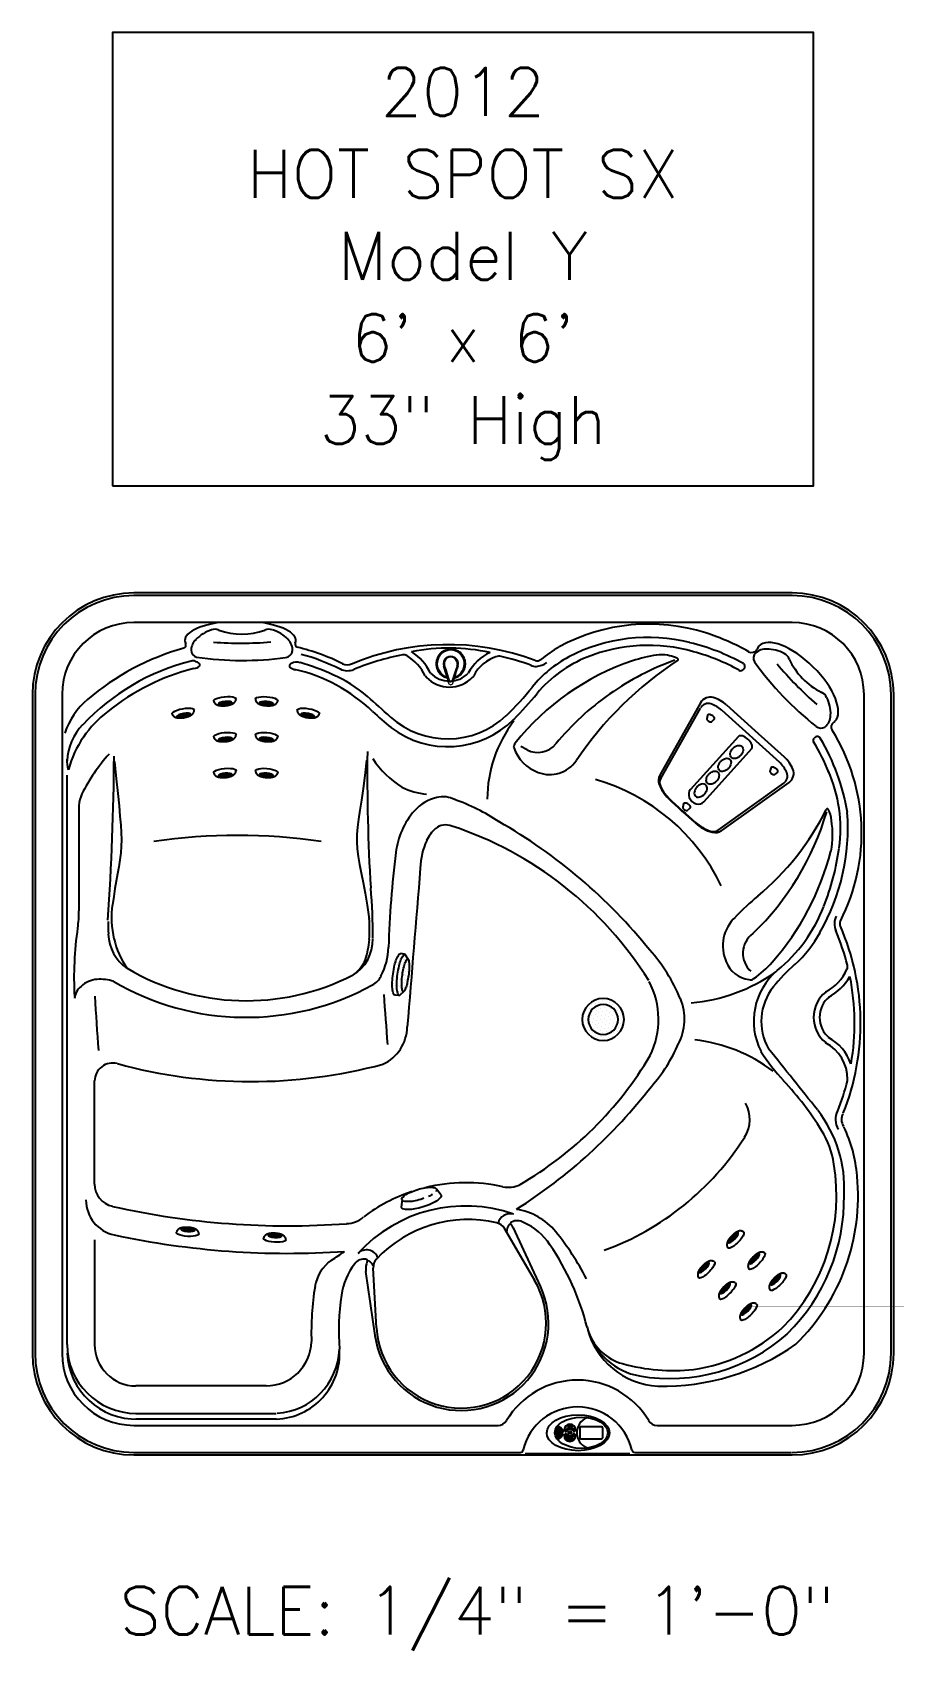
# Model space of a CAD drawing. Extents: x 956 to 1028, y 499 to 635.
import ezdxf
from ezdxf.enums import TextEntityAlignment as Align

# ---------------------------------------------------------------- set-up
doc = ezdxf.new("R2010")
doc.units = 0
doc.header["$MEASUREMENT"] = 0
for name, color, linetype in [('1', 4, 'Continuous'), ('clean', 1, 'Continuous'), ('DIM', 3, 'Continuous')]:
    doc.layers.add(name, color=color, linetype=linetype)
doc.styles.add('SIMPLEX', font='simplex')

msp = doc.modelspace()

# ---------------------------------------------------------------- texts
at = {"layer": 'DIM', "style": 'SIMPLEX'}
for s, p in [('2012', (991.93, 627.69)), ('HOT SPOT SX', (991.93, 620.84)), ('Model Y', (991.93, 613.98)), ("6' x 6'", (991.93, 607.12)), ('33" High', (991.93, 600.26)), ('SCALE: 1/4" = 1\'-0"', (993.12, 500.71))]:
    msp.add_text(s, height=4, dxfattribs=at).set_placement(p, align=Align.CENTER)

# ---------------------------------------------------------------- blocks, each defined once
blk = doc.blocks.new('AUX')
at = {"layer": '1'}
h = blk.add_hatch(color=3, dxfattribs=at)
edge = h.paths.add_edge_path(flags=16)
edge.add_spline(control_points=[(-1.77, 0.19), (-1.76, 0.19), (-1.76, 0.19), (-1.76, 0.19), (-1.73, 0.19), (-1.72, 0.2), (-1.72, 0.22), (-1.72, 0.23), (-1.73, 0.23), (-1.74, 0.24), (-1.74, 0.24), (-1.75, 0.24), (-1.75, 0.24), (-1.76, 0.24), (-1.76, 0.24), (-1.77, 0.24), (-1.77, 0.24), (-1.77, 0.19), (-1.77, 0.19)], knot_values=[0, 0, 0, 0, 1, 1, 1, 2, 2, 2, 3, 3, 3, 4, 4, 4, 5, 5, 5, 6, 6, 6, 6], degree=3, periodic=0)
edge = h.paths.add_edge_path()
edge.add_spline(control_points=[(-1.79, 0.25), (-1.76, 0.25), (-1.75, 0.25), (-1.75, 0.25), (-1.74, 0.25), (-1.73, 0.25), (-1.72, 0.24), (-1.71, 0.24), (-1.7, 0.23), (-1.7, 0.22), (-1.7, 0.2), (-1.71, 0.19), (-1.72, 0.19), (-1.73, 0.18), (-1.74, 0.18), (-1.76, 0.18), (-1.76, 0.18), (-1.76, 0.18), (-1.77, 0.18), (-1.77, 0.18), (-1.77, 0.13), (-1.77, 0.13), (-1.77, 0.13), (-1.79, 0.13), (-1.79, 0.13), (-1.79, 0.13), (-1.79, 0.25), (-1.79, 0.25)], knot_values=[0, 0, 0, 0, 1, 1, 1, 2, 2, 2, 3, 3, 3, 4, 4, 4, 5, 5, 5, 6, 6, 6, 7, 7, 7, 8, 8, 8, 9, 9, 9, 9], degree=3, periodic=0)
h.paths.add_polyline_path([(-1.93, 0.25), (-1.89, 0.16), (-1.84, 0.25), (-1.82, 0.25), (-1.82, 0.13), (-1.84, 0.13), (-1.84, 0.23), (-1.89, 0.14), (-1.89, 0.14), (-1.94, 0.23), (-1.94, 0.13), (-1.95, 0.13), (-1.95, 0.25)])
h.paths.add_polyline_path([(-1.97, 0.25), (-1.97, 0.24), (-2.03, 0.24), (-2.03, 0.2), (-1.98, 0.2), (-1.98, 0.19), (-2.03, 0.19), (-2.03, 0.15), (-1.97, 0.15), (-1.97, 0.13), (-2.05, 0.13), (-2.05, 0.25)])
h.paths.add_polyline_path([(-2.07, 0.25), (-2.07, 0.24), (-2.12, 0.24), (-2.12, 0.13), (-2.14, 0.13), (-2.14, 0.24), (-2.19, 0.24), (-2.19, 0.25)])
for points in [[(-1.95, 0.45), (-2.01, 0.35), (-1.95, 0.35)], [(-1.94, -0.45), (-1.87, -0.35), (-1.94, -0.35)]]:
    blk.add_hatch(color=3, dxfattribs=at).paths.add_polyline_path(points)
h = blk.add_hatch(color=3, dxfattribs=at)
edge = h.paths.add_edge_path()
edge.add_spline(control_points=[(-1.02, 0.73), (-1.02, 0.73), (-1.02, 0.6), (-1.02, 0.6), (-1.02, 0.58), (-1.02, 0.57), (-1.03, 0.56), (-1.04, 0.55), (-1.06, 0.54), (-1.07, 0.54), (-1.08, 0.54), (-1.09, 0.54), (-1.09, 0.54), (-1.09, 0.54), (-1.09, 0.55), (-1.09, 0.55), (-1.09, 0.55), (-1.09, 0.55), (-1.09, 0.55), (-1.09, 0.55), (-1.08, 0.56), (-1.08, 0.56), (-1.08, 0.56), (-1.08, 0.56), (-1.08, 0.56), (-1.08, 0.56), (-1.08, 0.56), (-1.08, 0.56), (-1.08, 0.56), (-1.08, 0.56), (-1.07, 0.56), (-1.07, 0.56), (-1.07, 0.56), (-1.06, 0.56), (-1.05, 0.56), (-1.05, 0.56), (-1.05, 0.57), (-1.04, 0.57), (-1.04, 0.58), (-1.04, 0.6), (-1.04, 0.6), (-1.04, 0.73), (-1.04, 0.73), (-1.04, 0.73), (-1.02, 0.73), (-1.02, 0.73)], knot_values=[0, 0, 0, 0, 1, 1, 1, 2, 2, 2, 3, 3, 3, 4, 4, 4, 5, 5, 5, 6, 6, 6, 7, 7, 7, 8, 8, 8, 9, 9, 9, 10, 10, 10, 11, 11, 11, 12, 12, 12, 13, 13, 13, 14, 14, 14, 15, 15, 15, 15], degree=3, periodic=0)
h.paths.add_polyline_path([(-0.88, 0.73), (-0.88, 0.71), (-0.95, 0.71), (-0.95, 0.67), (-0.89, 0.67), (-0.89, 0.65), (-0.95, 0.65), (-0.95, 0.6), (-0.88, 0.6), (-0.88, 0.58), (-0.98, 0.58), (-0.98, 0.73)])
h.paths.add_polyline_path([(-0.71, 0.73), (-0.71, 0.71), (-0.77, 0.71), (-0.77, 0.58), (-0.79, 0.58), (-0.79, 0.71), (-0.85, 0.71), (-0.85, 0.73)])
edge = h.paths.add_edge_path()
edge.add_spline(control_points=[(-0.61, 0.71), (-0.61, 0.71), (-0.61, 0.71), (-0.61, 0.71), (-0.61, 0.71), (-0.61, 0.71), (-0.61, 0.71), (-0.61, 0.71), (-0.62, 0.71), (-0.62, 0.71), (-0.62, 0.71), (-0.62, 0.71), (-0.62, 0.71), (-0.62, 0.71), (-0.62, 0.71), (-0.62, 0.71), (-0.63, 0.71), (-0.64, 0.72), (-0.65, 0.72), (-0.67, 0.72), (-0.68, 0.71), (-0.68, 0.69), (-0.68, 0.69), (-0.68, 0.68), (-0.67, 0.68), (-0.67, 0.68), (-0.66, 0.67), (-0.65, 0.67), (-0.63, 0.66), (-0.62, 0.65), (-0.61, 0.65), (-0.61, 0.64), (-0.6, 0.63), (-0.6, 0.62), (-0.6, 0.6), (-0.63, 0.58), (-0.66, 0.58), (-0.67, 0.58), (-0.69, 0.58), (-0.7, 0.58), (-0.7, 0.59), (-0.7, 0.59), (-0.7, 0.59), (-0.7, 0.59), (-0.71, 0.6), (-0.71, 0.6), (-0.71, 0.6), (-0.71, 0.6), (-0.71, 0.6), (-0.71, 0.6), (-0.71, 0.6), (-0.71, 0.61), (-0.71, 0.61), (-0.7, 0.61), (-0.7, 0.61), (-0.7, 0.61), (-0.7, 0.61), (-0.7, 0.61), (-0.7, 0.61), (-0.7, 0.61), (-0.7, 0.61), (-0.69, 0.6), (-0.67, 0.59), (-0.66, 0.59), (-0.64, 0.59), (-0.63, 0.6), (-0.63, 0.62), (-0.63, 0.62), (-0.63, 0.63), (-0.63, 0.63), (-0.64, 0.64), (-0.64, 0.64), (-0.66, 0.65), (-0.68, 0.65), (-0.68, 0.66), (-0.69, 0.66), (-0.7, 0.67), (-0.7, 0.68), (-0.7, 0.69), (-0.7, 0.71), (-0.68, 0.73), (-0.65, 0.73), (-0.64, 0.73), (-0.62, 0.73), (-0.62, 0.73), (-0.61, 0.73), (-0.61, 0.73), (-0.61, 0.72), (-0.61, 0.72), (-0.61, 0.71), (-0.61, 0.71)], knot_values=[0, 0, 0, 0, 1, 1, 1, 2, 2, 2, 3, 3, 3, 4, 4, 4, 5, 5, 5, 6, 6, 6, 7, 7, 7, 8, 8, 8, 9, 9, 9, 10, 10, 10, 11, 11, 11, 12, 12, 12, 13, 13, 13, 14, 14, 14, 15, 15, 15, 16, 16, 16, 17, 17, 17, 18, 18, 18, 19, 19, 19, 20, 20, 20, 21, 21, 21, 22, 22, 22, 23, 23, 23, 24, 24, 24, 25, 25, 25, 26, 26, 26, 27, 27, 27, 28, 28, 28, 29, 29, 29, 30, 30, 30, 30], degree=3, periodic=0)
edge = h.paths.add_edge_path()
edge.add_spline(control_points=[(-0.93, 0.05), (-0.93, 0.05), (-0.93, 0.05), (-0.93, 0.05), (-0.93, 0.05), (-0.93, 0.05), (-0.93, 0.05), (-0.93, 0.05), (-0.94, 0.05), (-0.94, 0.05), (-0.94, 0.05), (-0.94, 0.05), (-0.94, 0.05), (-0.94, 0.05), (-0.94, 0.05), (-0.94, 0.05), (-0.95, 0.05), (-0.96, 0.06), (-0.97, 0.06), (-0.99, 0.06), (-1, 0.05), (-1, 0.04), (-1, 0.03), (-1, 0.03), (-0.99, 0.02), (-0.99, 0.02), (-0.99, 0.02), (-0.97, 0.01), (-0.95, 0), (-0.94, 0), (-0.94, -0.01), (-0.93, -0.02), (-0.93, -0.03), (-0.93, -0.03), (-0.93, -0.06), (-0.95, -0.08), (-0.98, -0.08), (-1, -0.08), (-1.02, -0.08), (-1.02, -0.07), (-1.03, -0.07), (-1.03, -0.07), (-1.03, -0.07), (-1.03, -0.07), (-1.03, -0.06), (-1.03, -0.06), (-1.03, -0.06), (-1.03, -0.05), (-1.03, -0.05), (-1.03, -0.05), (-1.03, -0.05), (-1.03, -0.05), (-1.03, -0.05), (-1.03, -0.05), (-1.03, -0.05), (-1.02, -0.05), (-1.02, -0.05), (-1.02, -0.05), (-1.02, -0.05), (-1.02, -0.05), (-1.02, -0.05), (-1.01, -0.06), (-0.99, -0.06), (-0.98, -0.06), (-0.96, -0.06), (-0.95, -0.05), (-0.95, -0.04), (-0.95, -0.03), (-0.95, -0.03), (-0.96, -0.03), (-0.96, -0.02), (-0.97, -0.02), (-0.98, -0.01), (-1, 0), (-1.01, 0), (-1.01, 0.01), (-1.02, 0.01), (-1.02, 0.02), (-1.02, 0.03), (-1.02, 0.06), (-1, 0.07), (-0.97, 0.07), (-0.96, 0.07), (-0.94, 0.07), (-0.94, 0.07), (-0.94, 0.07), (-0.94, 0.07), (-0.94, 0.07), (-0.94, 0.07), (-0.93, 0.05), (-0.93, 0.05)], knot_values=[0, 0, 0, 0, 1, 1, 1, 2, 2, 2, 3, 3, 3, 4, 4, 4, 5, 5, 5, 6, 6, 6, 7, 7, 7, 8, 8, 8, 9, 9, 9, 10, 10, 10, 11, 11, 11, 12, 12, 12, 13, 13, 13, 14, 14, 14, 15, 15, 15, 16, 16, 16, 17, 17, 17, 18, 18, 18, 19, 19, 19, 20, 20, 20, 21, 21, 21, 22, 22, 22, 23, 23, 23, 24, 24, 24, 25, 25, 25, 26, 26, 26, 27, 27, 27, 28, 28, 28, 29, 29, 29, 30, 30, 30, 30], degree=3, periodic=0)
h.paths.add_polyline_path([(-0.8, 0.07), (-0.8, 0.06), (-0.87, 0.06), (-0.87, 0.01), (-0.81, 0.01), (-0.81, -0.01), (-0.87, -0.01), (-0.87, -0.06), (-0.8, -0.06), (-0.8, -0.08), (-0.9, -0.08), (-0.9, 0.07)])
h.paths.add_polyline_path([(-0.63, 0.07), (-0.63, 0.06), (-0.69, 0.06), (-0.69, -0.08), (-0.71, -0.08), (-0.71, 0.06), (-0.77, 0.06), (-0.77, 0.07)])
h.paths.add_polyline_path([(-1.11, -0.55), (-1.11, -0.68), (-1.04, -0.68), (-1.04, -0.7), (-1.13, -0.7), (-1.13, -0.55)])
h.paths.add_polyline_path([(-1, -0.55), (-1, -0.7), (-1.02, -0.7), (-1.02, -0.55)])
edge = h.paths.add_edge_path()
edge.add_spline(control_points=[(-0.83, -0.63), (-0.83, -0.63), (-0.83, -0.69), (-0.83, -0.69), (-0.85, -0.7), (-0.87, -0.7), (-0.88, -0.7), (-0.9, -0.7), (-0.92, -0.7), (-0.93, -0.69), (-0.95, -0.68), (-0.97, -0.65), (-0.97, -0.63), (-0.97, -0.58), (-0.93, -0.55), (-0.88, -0.55), (-0.86, -0.55), (-0.84, -0.55), (-0.83, -0.55), (-0.83, -0.56), (-0.83, -0.56), (-0.83, -0.56), (-0.83, -0.56), (-0.83, -0.57), (-0.83, -0.57), (-0.83, -0.57), (-0.83, -0.57), (-0.83, -0.57), (-0.83, -0.57), (-0.83, -0.57), (-0.83, -0.57), (-0.83, -0.57), (-0.84, -0.57), (-0.84, -0.57), (-0.84, -0.58), (-0.84, -0.58), (-0.84, -0.58), (-0.84, -0.58), (-0.84, -0.57), (-0.84, -0.57), (-0.85, -0.57), (-0.87, -0.56), (-0.88, -0.56), (-0.92, -0.56), (-0.94, -0.59), (-0.94, -0.63), (-0.94, -0.66), (-0.92, -0.69), (-0.88, -0.69), (-0.87, -0.69), (-0.86, -0.69), (-0.85, -0.68), (-0.85, -0.68), (-0.85, -0.63), (-0.85, -0.63), (-0.85, -0.63), (-0.83, -0.63), (-0.83, -0.63)], knot_values=[0, 0, 0, 0, 1, 1, 1, 2, 2, 2, 3, 3, 3, 4, 4, 4, 5, 5, 5, 6, 6, 6, 7, 7, 7, 8, 8, 8, 9, 9, 9, 10, 10, 10, 11, 11, 11, 12, 12, 12, 13, 13, 13, 14, 14, 14, 15, 15, 15, 16, 16, 16, 17, 17, 17, 18, 18, 18, 19, 19, 19, 19], degree=3, periodic=0)
h.paths.add_polyline_path([(-0.69, -0.61), (-0.69, -0.55), (-0.66, -0.55), (-0.66, -0.7), (-0.69, -0.7), (-0.69, -0.63), (-0.77, -0.63), (-0.77, -0.7), (-0.79, -0.7), (-0.79, -0.55), (-0.77, -0.55), (-0.77, -0.61)])
h.paths.add_polyline_path([(-0.5, -0.55), (-0.5, -0.57), (-0.56, -0.57), (-0.56, -0.7), (-0.59, -0.7), (-0.59, -0.57), (-0.65, -0.57), (-0.65, -0.55)])
h = blk.add_hatch(color=3, dxfattribs=at)
edge = h.paths.add_edge_path(flags=16)
edge.add_spline(control_points=[(-1.77, -0.21), (-1.77, -0.21), (-1.77, -0.21), (-1.76, -0.21), (-1.74, -0.21), (-1.73, -0.2), (-1.73, -0.18), (-1.73, -0.17), (-1.73, -0.16), (-1.74, -0.16), (-1.74, -0.16), (-1.75, -0.16), (-1.76, -0.16), (-1.76, -0.16), (-1.77, -0.16), (-1.77, -0.16), (-1.77, -0.16), (-1.77, -0.21), (-1.77, -0.21)], knot_values=[0, 0, 0, 0, 1, 1, 1, 2, 2, 2, 3, 3, 3, 4, 4, 4, 5, 5, 5, 6, 6, 6, 6], degree=3, periodic=0)
edge = h.paths.add_edge_path()
edge.add_spline(control_points=[(-1.79, -0.15), (-1.77, -0.15), (-1.76, -0.15), (-1.76, -0.15), (-1.74, -0.15), (-1.73, -0.15), (-1.72, -0.15), (-1.71, -0.16), (-1.71, -0.17), (-1.71, -0.18), (-1.71, -0.19), (-1.72, -0.21), (-1.73, -0.21), (-1.74, -0.22), (-1.74, -0.22), (-1.76, -0.22), (-1.77, -0.22), (-1.77, -0.22), (-1.77, -0.22), (-1.77, -0.22), (-1.77, -0.26), (-1.77, -0.26), (-1.77, -0.26), (-1.79, -0.26), (-1.79, -0.26), (-1.79, -0.26), (-1.79, -0.15), (-1.79, -0.15)], knot_values=[0, 0, 0, 0, 1, 1, 1, 2, 2, 2, 3, 3, 3, 4, 4, 4, 5, 5, 5, 6, 6, 6, 7, 7, 7, 8, 8, 8, 9, 9, 9, 9], degree=3, periodic=0)
h.paths.add_polyline_path([(-1.93, -0.15), (-1.89, -0.24), (-1.84, -0.15), (-1.83, -0.15), (-1.82, -0.26), (-1.84, -0.26), (-1.84, -0.17), (-1.89, -0.26), (-1.9, -0.26), (-1.94, -0.17), (-1.94, -0.26), (-1.96, -0.26), (-1.95, -0.15)])
h.paths.add_polyline_path([(-1.98, -0.15), (-1.98, -0.16), (-2.04, -0.16), (-2.04, -0.2), (-1.98, -0.2), (-1.98, -0.21), (-2.04, -0.21), (-2.04, -0.25), (-1.98, -0.25), (-1.98, -0.26), (-2.06, -0.26), (-2.06, -0.15)])
h.paths.add_polyline_path([(-2.08, -0.15), (-2.08, -0.16), (-2.12, -0.16), (-2.12, -0.26), (-2.14, -0.26), (-2.14, -0.16), (-2.19, -0.16), (-2.19, -0.15)])
at = {"layer": '1', "color": 3}
for p, q in [((-2.27, 0.07), (-1.62, 0.07)), ((-2.27, -0.08), (-1.62, -0.08))]:
    blk.add_line(p, q, dxfattribs=at)
at = {"layer": '1'}
for p, q in [((0.19, 0.52), (0.19, -0.52)), ((2.42, 0.62), (0.3, 0.62)), ((2.53, -0.52), (2.53, 0.52)), ((0.3, -0.62), (2.42, -0.62))]:
    blk.add_line(p, q, dxfattribs=at)
at = {"layer": '1', "color": 3}
for points in [[(-2.07, 0.25), (-2.07, 0.24), (-2.12, 0.24), (-2.12, 0.13), (-2.14, 0.13), (-2.14, 0.24), (-2.19, 0.24), (-2.19, 0.25)], [(-1.97, 0.25), (-1.97, 0.24), (-2.03, 0.24), (-2.03, 0.2), (-1.98, 0.2), (-1.98, 0.19), (-2.03, 0.19), (-2.03, 0.15), (-1.97, 0.15), (-1.97, 0.13), (-2.05, 0.13), (-2.05, 0.25)], [(-2.04, 0.34), (-1.94, 0.49), (-1.85, 0.34)], [(-1.95, 0.45), (-2.01, 0.35), (-1.95, 0.35)], [(-1.93, 0.25), (-1.89, 0.16), (-1.84, 0.25), (-1.82, 0.25), (-1.82, 0.13), (-1.84, 0.13), (-1.84, 0.23), (-1.89, 0.14), (-1.89, 0.14), (-1.94, 0.23), (-1.94, 0.13), (-1.95, 0.13), (-1.95, 0.25)], [(-0.88, 0.73), (-0.88, 0.71), (-0.95, 0.71), (-0.95, 0.67), (-0.89, 0.67), (-0.89, 0.65), (-0.95, 0.65), (-0.95, 0.6), (-0.88, 0.6), (-0.88, 0.58), (-0.98, 0.58), (-0.98, 0.73)], [(-0.8, 0.07), (-0.8, 0.06), (-0.87, 0.06), (-0.87, 0.01), (-0.81, 0.01), (-0.81, -0.01), (-0.87, -0.01), (-0.87, -0.06), (-0.8, -0.06), (-0.8, -0.08), (-0.9, -0.08), (-0.9, 0.07)], [(-0.71, 0.73), (-0.71, 0.71), (-0.77, 0.71), (-0.77, 0.58), (-0.79, 0.58), (-0.79, 0.71), (-0.85, 0.71), (-0.85, 0.73)], [(-0.63, 0.07), (-0.63, 0.06), (-0.69, 0.06), (-0.69, -0.08), (-0.71, -0.08), (-0.71, 0.06), (-0.77, 0.06), (-0.77, 0.07)], [(-2.08, -0.15), (-2.08, -0.16), (-2.12, -0.16), (-2.12, -0.26), (-2.14, -0.26), (-2.14, -0.16), (-2.19, -0.16), (-2.19, -0.15)], [(-1.98, -0.15), (-1.98, -0.16), (-2.04, -0.16), (-2.04, -0.2), (-1.98, -0.2), (-1.98, -0.21), (-2.04, -0.21), (-2.04, -0.25), (-1.98, -0.25), (-1.98, -0.26), (-2.06, -0.26), (-2.06, -0.15)], [(-2.04, -0.34), (-1.85, -0.34), (-1.95, -0.49)], [(-1.93, -0.15), (-1.89, -0.24), (-1.84, -0.15), (-1.83, -0.15), (-1.82, -0.26), (-1.84, -0.26), (-1.84, -0.17), (-1.89, -0.26), (-1.9, -0.26), (-1.94, -0.17), (-1.94, -0.26), (-1.96, -0.26), (-1.95, -0.15)], [(-1.94, -0.45), (-1.87, -0.35), (-1.94, -0.35)], [(-1.11, -0.55), (-1.11, -0.68), (-1.04, -0.68), (-1.04, -0.7), (-1.13, -0.7), (-1.13, -0.55)], [(-1, -0.55), (-1, -0.7), (-1.02, -0.7), (-1.02, -0.55)], [(-0.69, -0.61), (-0.69, -0.55), (-0.66, -0.55), (-0.66, -0.7), (-0.69, -0.7), (-0.69, -0.63), (-0.77, -0.63), (-0.77, -0.7), (-0.79, -0.7), (-0.79, -0.55), (-0.77, -0.55), (-0.77, -0.61)], [(-0.5, -0.55), (-0.5, -0.57), (-0.56, -0.57), (-0.56, -0.7), (-0.59, -0.7), (-0.59, -0.57), (-0.65, -0.57), (-0.65, -0.55)]]:
    blk.add_lwpolyline(points, close=True, dxfattribs=at)
for centre, radius, start, end in [((-0.84, -0.19), 0.669, 36.528, 143.472), ((-0.84, -0.24), 0.548, 26.9389, 153.0611), ((-0.84, 0.25), 0.548, 206.9389, 333.0611), ((-0.84, 0.19), 0.669, 216.528, 323.472)]:
    blk.add_arc(centre, radius, start, end, dxfattribs=at)
at = {"layer": '1'}
for centre, radius, start, end in [((1.52, 0), 1.65, 112.1782, 247.8397), ((0.3, 0.52), 0.104, 90, 180), ((2.42, 0.52), 0.104, 0, 90), ((0.3, -0.52), 0.104, 180, 270), ((2.42, -0.52), 0.104, 270, 0)]:
    blk.add_arc(centre, radius, start, end, dxfattribs=at)
for centre, major_axis, ratio in [((0, 0), (-3.22, 0), 0.571434), ((0.34, 0), (-2.72, 0), 0.588498)]:
    blk.add_ellipse(centre, major_axis=major_axis, ratio=ratio, dxfattribs=at)
at = {"layer": '1', "color": 3}
for points, knots in [([(-1.94, 0.56), (-1.76, 0.47), (-1.63, 0.29), (-1.62, 0.07), (-1.62, 0.07), (-1.58, 0.07), (-1.58, 0.07), (-1.59, 0.29), (-1.72, 0.48), (-1.9, 0.58), (-1.91, 0.59), (-1.93, 0.6), (-1.94, 0.6), (-1.96, 0.6), (-1.97, 0.59), (-1.98, 0.58), (-2.16, 0.48), (-2.29, 0.29), (-2.31, 0.07), (-2.31, 0.07), (-2.27, 0.07), (-2.27, 0.07), (-2.25, 0.29), (-2.12, 0.47), (-1.94, 0.56)], [0, 0, 0, 0, 1, 1, 1, 2, 2, 2, 3, 3, 3, 4, 4, 4, 5, 5, 5, 6, 6, 6, 7, 7, 7, 8, 8, 8, 8]), ([(-1.79, 0.25), (-1.76, 0.25), (-1.75, 0.25), (-1.75, 0.25), (-1.74, 0.25), (-1.73, 0.25), (-1.72, 0.24), (-1.71, 0.24), (-1.7, 0.23), (-1.7, 0.22), (-1.7, 0.2), (-1.71, 0.19), (-1.72, 0.19), (-1.73, 0.18), (-1.74, 0.18), (-1.76, 0.18), (-1.76, 0.18), (-1.76, 0.18), (-1.77, 0.18), (-1.77, 0.18), (-1.77, 0.13), (-1.77, 0.13), (-1.77, 0.13), (-1.79, 0.13), (-1.79, 0.13), (-1.79, 0.13), (-1.79, 0.25), (-1.79, 0.25)], [0, 0, 0, 0, 1, 1, 1, 2, 2, 2, 3, 3, 3, 4, 4, 4, 5, 5, 5, 6, 6, 6, 7, 7, 7, 8, 8, 8, 9, 9, 9, 9]), ([(-1.77, 0.19), (-1.76, 0.19), (-1.76, 0.19), (-1.76, 0.19), (-1.73, 0.19), (-1.72, 0.2), (-1.72, 0.22), (-1.72, 0.23), (-1.73, 0.23), (-1.74, 0.24), (-1.74, 0.24), (-1.75, 0.24), (-1.75, 0.24), (-1.76, 0.24), (-1.76, 0.24), (-1.77, 0.24), (-1.77, 0.24), (-1.77, 0.19), (-1.77, 0.19)], [0, 0, 0, 0, 1, 1, 1, 2, 2, 2, 3, 3, 3, 4, 4, 4, 5, 5, 5, 6, 6, 6, 6]), ([(-0.27, 0.17), (-0.26, 0.22), (-0.25, 0.26), (-0.25, 0.31), (-0.25, 0.63), (-0.52, 0.89), (-0.84, 0.89), (-1.16, 0.89), (-1.42, 0.63), (-1.42, 0.31), (-1.42, 0.26), (-1.41, 0.22), (-1.4, 0.17)], [4, 4, 4, 4, 5, 5, 5, 6, 6, 6, 7, 7, 7, 8, 8, 8, 8]), ([(-1.38, 0.31), (-1.38, 0.61), (-1.14, 0.86), (-0.84, 0.86), (-0.53, 0.86), (-0.29, 0.61), (-0.29, 0.31), (-0.29, 0.28), (-0.29, 0.24), (-0.3, 0.21)], [0, 0, 0, 0, 1, 1, 1, 2, 2, 2, 3, 3, 3, 3]), ([(-0.93, 0.05), (-0.93, 0.05), (-0.93, 0.05), (-0.93, 0.05), (-0.93, 0.05), (-0.93, 0.05), (-0.93, 0.05), (-0.93, 0.05), (-0.94, 0.05), (-0.94, 0.05), (-0.94, 0.05), (-0.94, 0.05), (-0.94, 0.05), (-0.94, 0.05), (-0.94, 0.05), (-0.94, 0.05), (-0.95, 0.05), (-0.96, 0.06), (-0.97, 0.06), (-0.99, 0.06), (-1, 0.05), (-1, 0.04), (-1, 0.03), (-1, 0.03), (-0.99, 0.02), (-0.99, 0.02), (-0.99, 0.02), (-0.97, 0.01), (-0.95, 0), (-0.94, 0), (-0.94, -0.01), (-0.93, -0.02), (-0.93, -0.03), (-0.93, -0.03), (-0.93, -0.06), (-0.95, -0.08), (-0.98, -0.08), (-1, -0.08), (-1.02, -0.08), (-1.02, -0.07), (-1.03, -0.07), (-1.03, -0.07), (-1.03, -0.07), (-1.03, -0.07), (-1.03, -0.06), (-1.03, -0.06), (-1.03, -0.06), (-1.03, -0.05), (-1.03, -0.05), (-1.03, -0.05), (-1.03, -0.05), (-1.03, -0.05), (-1.03, -0.05), (-1.03, -0.05), (-1.03, -0.05), (-1.02, -0.05), (-1.02, -0.05), (-1.02, -0.05), (-1.02, -0.05), (-1.02, -0.05), (-1.02, -0.05), (-1.01, -0.06), (-0.99, -0.06), (-0.98, -0.06), (-0.96, -0.06), (-0.95, -0.05), (-0.95, -0.04), (-0.95, -0.03), (-0.95, -0.03), (-0.96, -0.03), (-0.96, -0.02), (-0.97, -0.02), (-0.98, -0.01), (-1, 0), (-1.01, 0), (-1.01, 0.01), (-1.02, 0.01), (-1.02, 0.02), (-1.02, 0.03), (-1.02, 0.06), (-1, 0.07), (-0.97, 0.07), (-0.96, 0.07), (-0.94, 0.07), (-0.94, 0.07), (-0.94, 0.07), (-0.94, 0.07), (-0.94, 0.07), (-0.94, 0.07), (-0.93, 0.05), (-0.93, 0.05)], [0, 0, 0, 0, 1, 1, 1, 2, 2, 2, 3, 3, 3, 4, 4, 4, 5, 5, 5, 6, 6, 6, 7, 7, 7, 8, 8, 8, 9, 9, 9, 10, 10, 10, 11, 11, 11, 12, 12, 12, 13, 13, 13, 14, 14, 14, 15, 15, 15, 16, 16, 16, 17, 17, 17, 18, 18, 18, 19, 19, 19, 20, 20, 20, 21, 21, 21, 22, 22, 22, 23, 23, 23, 24, 24, 24, 25, 25, 25, 26, 26, 26, 27, 27, 27, 28, 28, 28, 29, 29, 29, 30, 30, 30, 30]), ([(-0.61, 0.71), (-0.61, 0.71), (-0.61, 0.71), (-0.61, 0.71), (-0.61, 0.71), (-0.61, 0.71), (-0.61, 0.71), (-0.61, 0.71), (-0.62, 0.71), (-0.62, 0.71), (-0.62, 0.71), (-0.62, 0.71), (-0.62, 0.71), (-0.62, 0.71), (-0.62, 0.71), (-0.62, 0.71), (-0.63, 0.71), (-0.64, 0.72), (-0.65, 0.72), (-0.67, 0.72), (-0.68, 0.71), (-0.68, 0.69), (-0.68, 0.69), (-0.68, 0.68), (-0.67, 0.68), (-0.67, 0.68), (-0.66, 0.67), (-0.65, 0.67), (-0.63, 0.66), (-0.62, 0.65), (-0.61, 0.65), (-0.61, 0.64), (-0.6, 0.63), (-0.6, 0.62), (-0.6, 0.6), (-0.63, 0.58), (-0.66, 0.58), (-0.67, 0.58), (-0.69, 0.58), (-0.7, 0.58), (-0.7, 0.59), (-0.7, 0.59), (-0.7, 0.59), (-0.7, 0.59), (-0.71, 0.6), (-0.71, 0.6), (-0.71, 0.6), (-0.71, 0.6), (-0.71, 0.6), (-0.71, 0.6), (-0.71, 0.6), (-0.71, 0.61), (-0.71, 0.61), (-0.7, 0.61), (-0.7, 0.61), (-0.7, 0.61), (-0.7, 0.61), (-0.7, 0.61), (-0.7, 0.61), (-0.7, 0.61), (-0.7, 0.61), (-0.69, 0.6), (-0.67, 0.59), (-0.66, 0.59), (-0.64, 0.59), (-0.63, 0.6), (-0.63, 0.62), (-0.63, 0.62), (-0.63, 0.63), (-0.63, 0.63), (-0.64, 0.64), (-0.64, 0.64), (-0.66, 0.65), (-0.68, 0.65), (-0.68, 0.66), (-0.69, 0.66), (-0.7, 0.67), (-0.7, 0.68), (-0.7, 0.69), (-0.7, 0.71), (-0.68, 0.73), (-0.65, 0.73), (-0.64, 0.73), (-0.62, 0.73), (-0.62, 0.73), (-0.61, 0.73), (-0.61, 0.73), (-0.61, 0.72), (-0.61, 0.72), (-0.61, 0.71), (-0.61, 0.71)], [0, 0, 0, 0, 1, 1, 1, 2, 2, 2, 3, 3, 3, 4, 4, 4, 5, 5, 5, 6, 6, 6, 7, 7, 7, 8, 8, 8, 9, 9, 9, 10, 10, 10, 11, 11, 11, 12, 12, 12, 13, 13, 13, 14, 14, 14, 15, 15, 15, 16, 16, 16, 17, 17, 17, 18, 18, 18, 19, 19, 19, 20, 20, 20, 21, 21, 21, 22, 22, 22, 23, 23, 23, 24, 24, 24, 25, 25, 25, 26, 26, 26, 27, 27, 27, 28, 28, 28, 29, 29, 29, 30, 30, 30, 30]), ([(-1.79, -0.15), (-1.77, -0.15), (-1.76, -0.15), (-1.76, -0.15), (-1.74, -0.15), (-1.73, -0.15), (-1.72, -0.15), (-1.71, -0.16), (-1.71, -0.17), (-1.71, -0.18), (-1.71, -0.19), (-1.72, -0.21), (-1.73, -0.21), (-1.74, -0.22), (-1.74, -0.22), (-1.76, -0.22), (-1.77, -0.22), (-1.77, -0.22), (-1.77, -0.22), (-1.77, -0.22), (-1.77, -0.26), (-1.77, -0.26), (-1.77, -0.26), (-1.79, -0.26), (-1.79, -0.26), (-1.79, -0.26), (-1.79, -0.15), (-1.79, -0.15)], [0, 0, 0, 0, 1, 1, 1, 2, 2, 2, 3, 3, 3, 4, 4, 4, 5, 5, 5, 6, 6, 6, 7, 7, 7, 8, 8, 8, 9, 9, 9, 9]), ([(-1.77, -0.21), (-1.77, -0.21), (-1.77, -0.21), (-1.76, -0.21), (-1.74, -0.21), (-1.73, -0.2), (-1.73, -0.18), (-1.73, -0.17), (-1.73, -0.16), (-1.74, -0.16), (-1.74, -0.16), (-1.75, -0.16), (-1.76, -0.16), (-1.76, -0.16), (-1.77, -0.16), (-1.77, -0.16), (-1.77, -0.16), (-1.77, -0.21), (-1.77, -0.21)], [0, 0, 0, 0, 1, 1, 1, 2, 2, 2, 3, 3, 3, 4, 4, 4, 5, 5, 5, 6, 6, 6, 6]), ([(-1.4, -0.16), (-1.41, -0.21), (-1.42, -0.26), (-1.42, -0.3), (-1.42, -0.62), (-1.16, -0.89), (-0.84, -0.89), (-0.51, -0.89), (-0.25, -0.62), (-0.25, -0.3), (-0.25, -0.26), (-0.26, -0.21), (-0.27, -0.16)], [4, 4, 4, 4, 5, 5, 5, 6, 6, 6, 7, 7, 7, 8, 8, 8, 8]), ([(-0.29, -0.3), (-0.29, -0.61), (-0.53, -0.85), (-0.84, -0.85), (-1.14, -0.85), (-1.38, -0.61), (-1.38, -0.3), (-1.38, -0.27), (-1.38, -0.24), (-1.37, -0.2)], [0, 0, 0, 0, 1, 1, 1, 2, 2, 2, 3, 3, 3, 3]), ([(-0.83, -0.63), (-0.83, -0.63), (-0.83, -0.69), (-0.83, -0.69), (-0.85, -0.7), (-0.87, -0.7), (-0.88, -0.7), (-0.9, -0.7), (-0.92, -0.7), (-0.93, -0.69), (-0.95, -0.68), (-0.97, -0.65), (-0.97, -0.63), (-0.97, -0.58), (-0.93, -0.55), (-0.88, -0.55), (-0.86, -0.55), (-0.84, -0.55), (-0.83, -0.55), (-0.83, -0.56), (-0.83, -0.56), (-0.83, -0.56), (-0.83, -0.56), (-0.83, -0.57), (-0.83, -0.57), (-0.83, -0.57), (-0.83, -0.57), (-0.83, -0.57), (-0.83, -0.57), (-0.83, -0.57), (-0.83, -0.57), (-0.83, -0.57), (-0.84, -0.57), (-0.84, -0.57), (-0.84, -0.58), (-0.84, -0.58), (-0.84, -0.58), (-0.84, -0.58), (-0.84, -0.57), (-0.84, -0.57), (-0.85, -0.57), (-0.87, -0.56), (-0.88, -0.56), (-0.92, -0.56), (-0.94, -0.59), (-0.94, -0.63), (-0.94, -0.66), (-0.92, -0.69), (-0.88, -0.69), (-0.87, -0.69), (-0.86, -0.69), (-0.85, -0.68), (-0.85, -0.68), (-0.85, -0.63), (-0.85, -0.63), (-0.85, -0.63), (-0.83, -0.63), (-0.83, -0.63)], [0, 0, 0, 0, 1, 1, 1, 2, 2, 2, 3, 3, 3, 4, 4, 4, 5, 5, 5, 6, 6, 6, 7, 7, 7, 8, 8, 8, 9, 9, 9, 10, 10, 10, 11, 11, 11, 12, 12, 12, 13, 13, 13, 14, 14, 14, 15, 15, 15, 16, 16, 16, 17, 17, 17, 18, 18, 18, 19, 19, 19, 19])]:
    blk.add_open_spline(points, degree=3, knots=knots, dxfattribs=at)
for points in [[(-1.98, 0.58), (-2.16, 0.48), (-2.29, 0.29), (-2.31, 0.07)], [(-2.31, 0.07), (-2.31, 0.07), (-2.27, 0.07), (-2.27, 0.07)], [(-2.27, 0.07), (-2.25, 0.29), (-2.12, 0.47), (-1.94, 0.56)], [(-1.94, 0.6), (-1.96, 0.6), (-1.97, 0.59), (-1.98, 0.58)], [(-1.9, 0.58), (-1.91, 0.59), (-1.93, 0.6), (-1.94, 0.6)], [(-1.94, 0.56), (-1.76, 0.47), (-1.63, 0.29), (-1.62, 0.07)], [(-1.58, 0.07), (-1.59, 0.29), (-1.72, 0.48), (-1.9, 0.58)], [(-1.62, 0.07), (-1.62, 0.07), (-1.58, 0.07), (-1.58, 0.07)], [(-1.4, 0.17), (-1.39, 0.19), (-1.38, 0.2), (-1.37, 0.21)], [(-1.37, 0.21), (-1.38, 0.24), (-1.38, 0.28), (-1.38, 0.31)], [(-0.3, 0.21), (-0.29, 0.2), (-0.28, 0.19), (-0.27, 0.17)], [(-2.27, -0.08), (-2.27, -0.08), (-2.31, -0.08), (-2.31, -0.08)], [(-2.31, -0.08), (-2.29, -0.29), (-2.16, -0.48), (-1.98, -0.58)], [(-1.94, -0.56), (-2.12, -0.47), (-2.25, -0.29), (-2.27, -0.08)], [(-1.98, -0.58), (-1.97, -0.59), (-1.96, -0.6), (-1.94, -0.6)], [(-1.62, -0.08), (-1.63, -0.29), (-1.76, -0.47), (-1.94, -0.56)], [(-1.94, -0.6), (-1.93, -0.6), (-1.91, -0.59), (-1.9, -0.58)], [(-1.9, -0.58), (-1.72, -0.48), (-1.59, -0.29), (-1.58, -0.08)], [(-1.58, -0.08), (-1.58, -0.08), (-1.62, -0.08), (-1.62, -0.08)], [(-1.37, -0.2), (-1.38, -0.19), (-1.39, -0.18), (-1.4, -0.16)], [(-0.27, -0.16), (-0.28, -0.18), (-0.29, -0.19), (-0.3, -0.2)], [(-0.3, -0.2), (-0.29, -0.24), (-0.29, -0.27), (-0.29, -0.3)]]:
    blk.add_open_spline(points, degree=3, dxfattribs=at)
blk = doc.blocks.new('P')
at = {"layer": '1', "linetype": 'Continuous'}
for centre, radius, start, end in [((-4.34, 2.29), 0.788, 131.6936, 206.3005), ((23.82, 21.3), 34.76, 213.862, 229.5011), ((-3.82, 1.62), 1.63, 85.1807, 129.5242), ((-3.87, -0.77), 4.02, 59.7723, 87.343), ((-2.36, 1.74), 1.09, 19.4976, 61.9345), ((5.52, 4.97), 7.43, 202.7529, 241.247), ((1.48, -2.53), 1.09, 22.4014, 64.886), ((-0.72, -3.69), 3.58, 354.9008, 26.0403), ((1.81, -4.5), 0.843, 229.6661, 295.9319), ((1.35, -4.01), 1.49, 303.5985, 0.351)]:
    blk.add_arc(centre, radius, start, end, dxfattribs=at)
at = {"layer": '1', "color": 3, "linetype": 'Continuous'}
blk.add_arc((29.13, 26.23), 40.17, 217.7108, 226.3686, dxfattribs=at)
blk = doc.blocks.new('AIRVALVE CAP HS')
at = {"layer": '1', "linetype": 'Continuous', "lineweight": 0}
for p, q in [((-0.18, 1.62), (-0.3, 1.21)), ((0.3, 1.21), (0.18, 1.62)), ((-0.29, 1.1), (-0.3, 1.1)), ((-0.28, 1.15), (-0.29, 1.1)), ((0, 0), (0, 0)), ((0, 0), (0, 0)), ((0.3, 1.1), (0.28, 1.15)), ((0.3, 1.1), (0.3, 1.1)), ((0.58, 0.19), (0.58, 0.19))]:
    blk.add_line(p, q, dxfattribs=at)
at = {"layer": '1', "color": 3, "linetype": 'Continuous', "lineweight": 0}
for p, q in [((-0.15, 1.45), (-0.18, 1.62)), ((0.16, 1.45), (0.18, 1.62)), ((-0.52, 0.14), (-0.53, 0.08))]:
    blk.add_line(p, q, dxfattribs=at)
at = {"layer": '1', "color": 3, "linetype": 'Continuous', "lineweight": 0, "const_width": 0.000295, "flags": 128}
for points in [[(-0.15, 1.45), (-0.15, 1.45), (-0.15, 1.45)], [(-0.62, 0.18), (-0.62, 0.18), (-0.61, 0.18), (-0.6, 0.17), (-0.6, 0.17), (-0.59, 0.17), (-0.59, 0.17)]]:
    blk.add_lwpolyline(points, dxfattribs=at)
at = {"layer": '1', "color": 3, "linetype": 'Continuous', "lineweight": 0, "flags": 128}
for points in [[(0.53, 0.08), (0.52, 0.12), (0.51, 0.17), (0.49, 0.23), (0.39, 0.52), (0.3, 0.8), (0.18, 1.17), (0.1, 1.42), (0.09, 1.44), (0.08, 1.47), (0.05, 1.5), (0.02, 1.51), (-0.01, 1.51), (-0.04, 1.5), (-0.07, 1.49), (-0.09, 1.46), (-0.09, 1.44)], [(-0.3, 1.1), (-0.31, 1.04), (-0.39, 0.81), (-0.59, 0.17)], [(0.58, 0.19), (0.57, 0.24), (0.49, 0.47), (0.3, 1.1)]]:
    blk.add_lwpolyline(points, dxfattribs=at)
at = {"layer": '1', "linetype": 'Continuous', "lineweight": 0, "flags": 128}
for points in [[(-0.62, 0.18), (-0.61, 0.2), (-0.46, 0.67), (-0.33, 1.08)], [(0.28, 1.15), (0.28, 1.19), (0.28, 1.2), (0.29, 1.21), (0.29, 1.21), (0.3, 1.21)], [(0.33, 1.08), (0.46, 0.67), (0.61, 0.2)]]:
    blk.add_lwpolyline(points, dxfattribs=at)
at = {"layer": '1', "linetype": 'Continuous', "lineweight": 0, "const_width": 0.000295, "flags": 128}
for points in [[(-0.3, 1.21), (-0.29, 1.21), (-0.28, 1.2), (-0.28, 1.19), (-0.28, 1.17), (-0.28, 1.15)], [(0.61, 0.2), (0.61, 0.19), (0.6, 0.19), (0.59, 0.19), (0.59, 0.19), (0.58, 0.19)]]:
    blk.add_lwpolyline(points, dxfattribs=at)
at = {"layer": '1', "color": 3, "linetype": 'Continuous', "lineweight": 0}
for centre, radius, start, end in [((-80.26, 27.09), 84.17, 341.3248, 342.2574), ((0, 0), 0.614, 164.0327, 17.6728), ((0, -0.01), 0.538, 171.4024, 8.6451)]:
    blk.add_arc(centre, radius, start, end, dxfattribs=at)
at = {"layer": '1', "linetype": 'Continuous', "lineweight": 0}
for centre, radius, start, end in [((0, 1.56), 0.187, 16.2235, 163.7031), ((0, 0), 1.25, 164.029, 177.971), ((-1.23, 0.04), 0.02, 177.9716, 238.1879), ((-1.26, 0), 0.0312, 301.8127, 58.1879), ((-1.18, 0.34), 0.02, 103.8127, 164.0289), ((-1.19, 0.39), 0.0312, 283.8127, 40.1879), ((0, 0), 1.18, 103.575, 76.3797), ((-1.16, 0.42), 0.02, 159.9716, 220.1879), ((0, 0), 1.25, 146.029, 159.971), ((0, 0), 1.14, 105.0532, 74.9013), ((0, 0), 1.13, 106.9961, 72.958), ((-1.02, 0.69), 0.02, 85.8127, 146.0289), ((-1.02, 0.74), 0.0312, 265.8127, 22.1879), ((-0.97, 0.76), 0.02, 141.9716, 202.1879), ((0, 0), 1.25, 128.029, 141.971), ((-0.76, 0.97), 0.02, 67.8127, 128.0289), ((-0.74, 1.02), 0.0312, 247.8127, 4.1879), ((-0.69, 1.02), 0.02, 123.9716, 184.1879), ((0, 0), 1.25, 110.029, 123.971), ((0, 0), 0.644, 163.9951, 17.6697), ((-0.42, 1.16), 0.02, 49.8127, 110.0289), ((-0.39, 1.19), 0.0312, 229.8127, 346.1879), ((-0.34, 1.18), 0.02, 105.9716, 166.1879), ((0, 0), 1.25, 103.7031, 105.971), ((-0.38, 1.27), 0.194, 284.0271, 295.0553), ((0, 0), 1.25, 74.029, 76.2235), ((0.41, 1.36), 0.288, 246.6962, 254.1355), ((0.34, 1.18), 0.02, 13.8121, 74.0284), ((0.39, 1.19), 0.0312, 193.8121, 310.1873), ((0.42, 1.16), 0.02, 69.9711, 130.1873), ((0, 0), 1.25, 56.029, 69.971), ((0.69, 1.02), 0.02, 355.8121, 56.0284), ((0.74, 1.02), 0.0312, 175.8121, 292.1873), ((0.76, 0.97), 0.02, 51.9711, 112.1873), ((0, 0), 1.25, 38.029, 51.971), ((0.97, 0.76), 0.02, 337.8121, 38.0284), ((1.02, 0.74), 0.0312, 157.8121, 274.1873), ((1.02, 0.69), 0.02, 33.9711, 94.1873), ((0, 0), 1.25, 20.029, 33.971), ((1.19, 0.39), 0.0312, 139.8121, 256.1873), ((1.16, 0.42), 0.02, 319.8121, 20.0284), ((1.18, 0.34), 0.02, 15.9711, 76.1873), ((0, 0), 1.25, 2.029, 15.971), ((1.26, 0), 0.0312, 121.8121, 238.1873), ((1.23, 0.04), 0.02, 301.8121, 2.0284), ((-1.23, -0.04), 0.02, 121.8127, 182.0289), ((0, 0), 1.25, 182.029, 195.971), ((-1.18, -0.34), 0.02, 195.9716, 256.1879), ((-1.19, -0.39), 0.0312, 319.8127, 76.1879), ((-1.16, -0.42), 0.02, 139.8127, 200.0289), ((0, 0), 1.25, 200.029, 213.971), ((-1.02, -0.69), 0.02, 213.9716, 274.1879), ((-1.02, -0.74), 0.0312, 337.8127, 94.1879), ((-0.97, -0.76), 0.02, 157.8127, 218.0289), ((0, 0), 1.25, 218.029, 231.971), ((-0.76, -0.97), 0.02, 231.9716, 292.1879), ((-0.74, -1.02), 0.0312, 355.8127, 112.1879), ((-0.69, -1.02), 0.02, 175.8127, 236.0289), ((0, 0), 1.25, 236.029, 249.971), ((-0.42, -1.16), 0.02, 249.9716, 310.1879), ((-0.39, -1.19), 0.0312, 13.8127, 130.1879), ((-0.34, -1.18), 0.02, 193.8127, 254.0289), ((0, 0), 1.25, 254.029, 267.9711), ((-0.04, -1.23), 0.02, 267.9711, 328.1873), ((0, -1.26), 0.0312, 31.8121, 148.1873), ((0.04, -1.23), 0.02, 211.8121, 272.0284), ((0, 0), 1.25, 272.0284, 285.971), ((0.34, -1.18), 0.02, 285.9711, 346.1873), ((0.39, -1.19), 0.0312, 49.8121, 166.1873), ((0.42, -1.16), 0.02, 229.8121, 290.0284), ((0, 0), 1.25, 290.029, 303.971), ((0.69, -1.02), 0.02, 303.9711, 4.1873), ((0.74, -1.02), 0.0312, 67.8121, 184.1873), ((0.76, -0.97), 0.02, 247.8121, 308.0284), ((0, 0), 1.25, 308.029, 321.971), ((0.97, -0.76), 0.02, 321.9711, 22.1873), ((1.02, -0.74), 0.0312, 85.8121, 202.1873), ((1.02, -0.69), 0.02, 265.8121, 326.0284), ((0, 0), 1.25, 326.029, 339.971), ((1.19, -0.39), 0.0312, 103.8121, 220.1873), ((1.16, -0.42), 0.02, 339.9711, 40.1873), ((1.18, -0.34), 0.02, 283.8121, 344.0284), ((0, 0), 1.25, 344.029, 357.971), ((1.23, -0.04), 0.02, 357.9711, 58.1873)]:
    blk.add_arc(centre, radius, start, end, dxfattribs=at)
blk = doc.blocks.new('A$C68241400')
at = {"layer": '1', "color": 3}
for points in [[(0, 0.44, 0.136355), (0.04, 0.28, 0.106967), (0.19, 0.13, 0.081414), (0.39, 0.04, 0.069495), (0.65, 0, 0.069495), (0.9, 0.04, 0.081414), (1.1, 0.13, 0.106967), (1.25, 0.28, 0.136355), (1.29, 0.44, 0.136355), (1.25, 0.61, 0.106967), (1.1, 0.76, 0.081414), (0.9, 0.85, 0.069495), (0.65, 0.89, 0.069495), (0.39, 0.85, 0.081414), (0.19, 0.76, 0.106967), (0.04, 0.61, 0.136355)], [(2.79, 0.44, -0.136355), (2.75, 0.28, -0.106967), (2.6, 0.13, -0.081414), (2.4, 0.04, -0.069495), (2.14, 0, -0.069495), (1.89, 0.04, -0.081414), (1.69, 0.13, -0.106967), (1.54, 0.28, -0.136355), (1.5, 0.44, -0.136355), (1.54, 0.61, -0.106967), (1.69, 0.76, -0.081414), (1.89, 0.85, -0.069495), (2.14, 0.89, -0.069495), (2.4, 0.85, -0.081414), (2.6, 0.76, -0.106967), (2.75, 0.61, -0.136355)], [(4.29, 0.44, -0.136355), (4.25, 0.28, -0.106967), (4.1, 0.13, -0.081414), (3.9, 0.04, -0.069495), (3.65, 0, -0.069495), (3.39, 0.04, -0.081414), (3.19, 0.13, -0.106967), (3.04, 0.28, -0.136355), (3, 0.44, -0.136355), (3.04, 0.61, -0.106967), (3.19, 0.76, -0.081414), (3.39, 0.85, -0.069495), (3.65, 0.89, -0.069495), (3.9, 0.85, -0.081414), (4.1, 0.76, -0.106967), (4.25, 0.61, -0.136355)], [(5.79, 0.44, -0.136355), (5.75, 0.28, -0.106967), (5.61, 0.13, -0.081414), (5.4, 0.04, -0.069495), (5.15, 0, -0.069495), (4.89, 0.04, -0.081414), (4.69, 0.13, -0.106967), (4.55, 0.28, -0.136355), (4.5, 0.44, -0.136355), (4.55, 0.61, -0.106967), (4.69, 0.76, -0.081414), (4.89, 0.85, -0.069495), (5.15, 0.89, -0.069495), (5.4, 0.85, -0.081414), (5.61, 0.76, -0.106967), (5.75, 0.61, -0.136355)]]:
    blk.add_lwpolyline(points, format="xyb", close=True, dxfattribs=at)
blk = doc.blocks.new('*X3')
at = {"color": 0}
for p, q in [((199.4, 336.23), (199.4, 336.23)), ((199.54, 335.83), (199.54, 335.83)), ((199.67, 336.49), (199.67, 336.49)), ((199.8, 336.1), (199.8, 336.1)), ((200.07, 336.36), (200.07, 336.36)), ((200.2, 335.96), (200.2, 335.96)), ((200.33, 336.63), (200.33, 336.63)), ((200.46, 336.23), (200.46, 336.23)), ((200.6, 336.89), (200.6, 336.89)), ((200.6, 335.83), (200.6, 335.83)), ((200.73, 336.49), (200.73, 336.49)), ((200.86, 336.1), (200.86, 336.1)), ((201, 336.76), (201, 336.76)), ((201.13, 336.36), (201.13, 336.36)), ((201.26, 335.96), (201.26, 335.96)), ((201.39, 336.63), (201.39, 336.63)), ((201.53, 336.23), (201.53, 336.23)), ((201.66, 335.83), (201.66, 335.83)), ((201.79, 336.49), (201.79, 336.49)), ((201.92, 336.1), (201.92, 336.1)), ((202.19, 336.36), (202.19, 336.36)), ((202.32, 335.96), (202.32, 335.96)), ((202.59, 336.23), (202.59, 336.23)), ((202.72, 335.83), (202.72, 335.83)), ((199.01, 335.3), (199.01, 335.3)), ((199.01, 334.24), (199.01, 334.24)), ((199.14, 334.9), (199.14, 334.9)), ((199.27, 335.57), (199.27, 335.57)), ((199.27, 334.51), (199.27, 334.51)), ((199.4, 335.17), (199.4, 335.17)), ((199.54, 334.77), (199.54, 334.77)), ((199.67, 335.43), (199.67, 335.43)), ((199.67, 334.37), (199.67, 334.37)), ((199.8, 335.04), (199.8, 335.04)), ((199.93, 335.7), (199.93, 335.7)), ((199.93, 334.64), (199.93, 334.64)), ((200.07, 335.3), (200.07, 335.3)), ((200.07, 334.24), (200.07, 334.24)), ((200.2, 334.9), (200.2, 334.9)), ((200.33, 335.57), (200.33, 335.57)), ((200.33, 334.51), (200.33, 334.51)), ((200.46, 335.17), (200.46, 335.17)), ((200.6, 334.77), (200.6, 334.77)), ((200.73, 335.43), (200.73, 335.43)), ((200.73, 334.37), (200.73, 334.37)), ((200.86, 335.04), (200.86, 335.04)), ((201, 335.7), (201, 335.7)), ((201, 334.64), (201, 334.64)), ((201.13, 335.3), (201.13, 335.3)), ((201.13, 334.24), (201.13, 334.24)), ((201.26, 334.9), (201.26, 334.9)), ((201.39, 335.57), (201.39, 335.57)), ((201.39, 334.51), (201.39, 334.51)), ((201.53, 335.17), (201.53, 335.17)), ((201.66, 334.77), (201.66, 334.77)), ((201.79, 335.43), (201.79, 335.43)), ((201.79, 334.37), (201.79, 334.37)), ((201.92, 335.04), (201.92, 335.04)), ((202.06, 335.7), (202.06, 335.7)), ((202.06, 334.64), (202.06, 334.64)), ((202.19, 335.3), (202.19, 335.3)), ((202.19, 334.24), (202.19, 334.24)), ((202.32, 334.9), (202.32, 334.9)), ((202.45, 335.57), (202.45, 335.57)), ((202.45, 334.51), (202.45, 334.51)), ((202.59, 335.17), (202.59, 335.17)), ((202.72, 334.77), (202.72, 334.77)), ((202.85, 335.43), (202.85, 335.43)), ((202.85, 334.37), (202.85, 334.37)), ((202.98, 335.04), (202.98, 335.04)), ((199.4, 334.11), (199.4, 334.11)), ((199.54, 333.71), (199.54, 333.71)), ((199.67, 333.31), (199.67, 333.31)), ((199.8, 333.98), (199.8, 333.98)), ((199.93, 333.58), (199.93, 333.58)), ((200.07, 333.18), (200.07, 333.18)), ((200.2, 333.84), (200.2, 333.84)), ((200.33, 333.45), (200.33, 333.45)), ((200.46, 334.11), (200.46, 334.11)), ((200.46, 333.05), (200.46, 333.05)), ((200.6, 333.71), (200.6, 333.71)), ((200.73, 333.31), (200.73, 333.31)), ((200.86, 333.98), (200.86, 333.98)), ((200.86, 332.91), (200.86, 332.91)), ((201, 333.58), (201, 333.58)), ((201.13, 333.18), (201.13, 333.18)), ((201.26, 333.84), (201.26, 333.84)), ((201.39, 333.45), (201.39, 333.45)), ((201.53, 334.11), (201.53, 334.11)), ((201.53, 333.05), (201.53, 333.05)), ((201.66, 333.71), (201.66, 333.71)), ((201.79, 333.31), (201.79, 333.31)), ((201.92, 333.98), (201.92, 333.98)), ((202.06, 333.58), (202.06, 333.58)), ((202.32, 333.84), (202.32, 333.84)), ((202.45, 333.45), (202.45, 333.45)), ((202.59, 334.11), (202.59, 334.11))]:
    blk.add_line(p, q, dxfattribs=at)
blk = doc.blocks.new('DRAIN')
at = {"layer": '1', "color": 2}
for radius in [1.75, 1.25]:
    blk.add_circle((0, 0), radius, dxfattribs=at)
at = {"layer": '1', "color": 3, "xscale": 0.8339416050646733, "yscale": 0.8339416050646733, "zscale": 0.8339416050646733}
blk.add_blockref('*X3', (-167.6, -279.29), dxfattribs=at)
blk = doc.blocks.new('Z-SUCTION')
at = {"layer": '1', "color": 2}
for p, q in [((-1.75, 0.71), (-1.75, 0.41)), ((-1.68, 0.82), (-1.33, 1.12)), ((1.33, 1.12), (1.68, 0.82)), ((1.75, 0.71), (1.75, 0.41))]:
    blk.add_line(p, q, dxfattribs=at)
at = {"layer": '1', "color": 3}
for p, q in [((-1.48, 0.8), (-1.48, 0.8)), ((-1.48, 0.46), (-1.48, 0.46)), ((-1.44, 0.69), (-1.44, 0.69)), ((-1.44, 0.34), (-1.44, 0.34)), ((-1.4, 0.86), (-1.4, 0.86)), ((-1.29, 1.05), (-1.29, 1.05)), ((-1.28, 0.59), (-1.28, 0.59)), ((-1.28, 0.24), (-1.28, 0.24)), ((-1.07, 1), (-1.07, 1)), ((-0.99, 1.13), (-0.99, 1.13)), ((-0.99, 0.67), (-0.99, 0.67)), ((-0.99, 0.33), (-0.99, 0.33)), ((-0.95, 0.55), (-0.95, 0.55)), ((-0.95, 0.21), (-0.95, 0.21)), ((-0.91, 0.73), (-0.91, 0.73)), ((-0.84, 1.04), (-0.84, 1.04)), ((-0.79, 0.11), (-0.79, 0.11)), ((-0.7, 1.09), (-0.7, 1.09)), ((-0.68, 1.19), (-0.68, 1.19)), ((-0.6, 0.94), (-0.6, 0.94)), ((-0.42, 0.68), (-0.42, 0.68)), ((-0.42, 0.33), (-0.42, 0.33)), ((-0.4, 1.13), (-0.4, 1.13)), ((-0.38, 0.56), (-0.38, 0.56)), ((-0.38, 0.22), (-0.38, 0.22)), ((-0.37, 1.01), (-0.37, 1.01)), ((-0.34, 0.74), (-0.34, 0.74)), ((-0.33, 1.19), (-0.33, 1.19)), ((-0.22, 0.46), (-0.22, 0.46)), ((-0.22, 0.12), (-0.22, 0.12)), ((-0.21, 0.92), (-0.21, 0.92)), ((-0.06, 1.19), (-0.06, 1.19)), ((0.02, 1.07), (0.02, 1.07)), ((0.02, 0.94), (0.02, 0.94)), ((0.06, 0.88), (0.06, 0.88)), ((0.2, 0.65), (0.2, 0.65)), ((0.2, 0.3), (0.2, 0.3)), ((0.23, 0.53), (0.23, 0.53)), ((0.23, 0.18), (0.23, 0.18)), ((0.27, 0.71), (0.27, 0.71)), ((0.32, 1.19), (0.32, 1.19)), ((0.32, 1.04), (0.32, 1.04)), ((0.39, 0.09), (0.39, 0.09)), ((0.49, 0.94), (0.49, 0.94)), ((0.55, 1.17), (0.55, 1.17)), ((0.59, 1.01), (0.59, 1.01)), ((0.67, 0.9), (0.67, 0.9)), ((0.81, 0.71), (0.81, 0.71)), ((0.81, 0.36), (0.81, 0.36)), ((0.85, 0.59), (0.85, 0.59)), ((0.85, 0.25), (0.85, 0.25)), ((0.88, 1.07), (0.88, 1.07)), ((0.89, 0.77), (0.89, 0.77)), ((1, 0.15), (1, 0.15)), ((1.04, 1), (1.04, 1)), ((1.14, 1.07), (1.14, 1.07)), ((1.27, 0.82), (1.27, 0.82)), ((1.27, 0.48), (1.27, 0.48)), ((1.31, 0.71), (1.31, 0.71)), ((1.31, 0.36), (1.31, 0.36)), ((1.35, 0.88), (1.35, 0.88)), ((1.46, 0.26), (1.46, 0.26))]:
    blk.add_line(p, q, dxfattribs=at)
at = {"layer": '1', "color": 2}
for points in [[(-1.68, 0.82, 0.27028), (-1.75, 0.71, 0.27028)], [(-1.75, 0.41, 0.27028), (-1.68, 0.29, 0.071293), (-1.24, 0.12, 0.033372), (-0.72, 0.03, 0.024199), (0, 0, 0.024199), (0.72, 0.03, 0.033372), (1.24, 0.12, 0.071293), (1.68, 0.29, 0.27028), (1.75, 0.41, 0.27028)], [(1.35, 1.1, 0.090825), (1.33, 1.12, 0.059311), (0.97, 1.23, 0.026599), (0.57, 1.28, 0.019108), (0, 1.3, 0.019108), (-0.57, 1.28, 0.026599), (-0.97, 1.23, 0.059311), (-1.33, 1.12, 0.137477), (-1.36, 1.09, 0.295975)], [(1.68, 0.82, -0.27028), (1.75, 0.71, -0.27028)]]:
    blk.add_lwpolyline(points, format="xyb", dxfattribs=at)
at = {"layer": '1', "color": 3}
for points in [[(-1.72, 0.71, 0.090546), (-1.68, 0.68, 0.071293), (-1.24, 0.5, 0.033372), (-0.72, 0.42, 0.024199), (0, 0.38, 0.024199), (0.72, 0.42, 0.033372), (1.24, 0.5, 0.071293), (1.68, 0.68, 0.082847), (1.72, 0.7, 0.27028)], [(-1.38, 1.05, 0.295975), (-1.33, 0.98, 0.059311), (-0.97, 0.87, 0.026599), (-0.57, 0.81, 0.019108), (0, 0.79, 0.019108), (0.57, 0.81, 0.026599), (0.97, 0.87, 0.059311), (1.33, 0.98, 0.295975), (1.37, 1.05, 0.005648), (1.37, 1.05, 0.059311)]]:
    blk.add_lwpolyline(points, format="xyb", dxfattribs=at)
blk = doc.blocks.new('2011 HOT SPOT SX')
at = {"layer": '1', "linetype": 'Continuous'}
for p, q in [((63.57, 72.07), (8.5, 72.07)), ((63.59, 69.59), (8.48, 69.59)), ((2.48, 63.59), (2.48, 8.48)), ((69.59, 8.48), (69.59, 63.59)), ((0, 63.57), (0, 8.5)), ((72.07, 8.5), (72.07, 63.57)), ((3.9, 54.29), (3.9, 45.5)), ((5.21, 22.65), (5.21, 31.27)), ((40.23, 18.98), (42.5, 14.11)), ((5.21, 18), (5.21, 9.23)), ((28.67, 10), (27.91, 15.34)), ((19.56, 5.77), (8.67, 5.77)), ((8.48, 2.48), (38.97, 2.48)), ((52.27, 2.48), (63.59, 2.48)), ((8.5, 0), (63.57, 0))]:
    blk.add_line(p, q, dxfattribs=at)
at = {"layer": '1', "color": 3, "linetype": 'Continuous'}
for p, q in [((63.57, 71.86), (8.5, 71.86)), ((0.22, 63.57), (0.22, 8.5)), ((57.68, 62.26), (62.51, 57.93)), ((71.86, 8.5), (71.86, 63.57)), ((41.4, 58.95), (40.86, 59.22)), ((8.65, 3.48), (20.4, 3.48)), ((8.5, 0.22), (40.81, 0.22)), ((41.24, 0.13), (49.99, 0.13)), ((50.43, 0.22), (63.53, 0.22))]:
    blk.add_line(p, q, dxfattribs=at)
at = {"layer": '1', "color": 2, "linetype": 'Continuous'}
for p, q in [((60.79, 67.64), (60.61, 67.34)), ((58.07, 62.72), (60.45, 60.58)), ((67.14, 61.33), (67.06, 61.28)), ((60.45, 60.58), (62.92, 58.36)), ((2.9, 9.23), (2.9, 56.84)), ((8.67, 3.01), (20.43, 3.01))]:
    blk.add_line(p, q, dxfattribs=at)
at = {"layer": '1', "color": 3}
for p, q in [((15.9, 62.84), (15.9, 62.9)), ((16.36, 62.88), (16.35, 62.95)), ((19.35, 62.88), (19.35, 62.94)), ((19.81, 62.84), (19.81, 62.91)), ((52.58, 56.56), (55.9, 62.45)), ((12.44, 61.82), (12.43, 61.88)), ((12.89, 61.9), (12.88, 61.97)), ((22.82, 61.9), (22.83, 61.96)), ((23.27, 61.82), (23.28, 61.89)), ((56.49, 61.83), (56.43, 61.55)), ((57.06, 61.51), (56.85, 61.31)), ((15.9, 59.84), (15.9, 59.9)), ((16.36, 59.88), (16.35, 59.95)), ((19.35, 59.88), (19.35, 59.94)), ((19.81, 59.84), (19.81, 59.91)), ((59.08, 60.07), (55.06, 55.63)), ((60.19, 59.08), (56.16, 54.59)), ((15.9, 56.84), (15.9, 56.9)), ((16.36, 56.88), (16.35, 56.95)), ((19.35, 56.88), (19.35, 56.94)), ((19.81, 56.84), (19.81, 56.91)), ((61.78, 57.43), (61.72, 57.14)), ((62.36, 57.1), (62.14, 56.91)), ((57.38, 52.25), (62.87, 56.17)), ((54.48, 54.43), (54.42, 54.15)), ((55.05, 54.11), (54.84, 53.91)), ((12.78, 18.83), (12.78, 18.77)), ((13.24, 18.81), (13.24, 18.74)), ((20.07, 18.34), (20.06, 18.28)), ((20.52, 18.31), (20.52, 18.25)), ((58.51, 18), (58.56, 17.95)), ((58.84, 18.33), (58.88, 18.28)), ((60.6, 16.56), (60.65, 16.51)), ((56.06, 15.5), (56.11, 15.45)), ((56.39, 15.83), (56.43, 15.78)), ((60.28, 16.23), (60.33, 16.19)), ((57.83, 13.73), (57.88, 13.68)), ((58.16, 14.06), (58.2, 14.01)), ((62.05, 14.46), (62.1, 14.42)), ((62.37, 14.79), (62.42, 14.75)), ((59.92, 12.29), (59.97, 12.24)), ((59.6, 11.96), (59.65, 11.92))]:
    blk.add_line(p, q, dxfattribs=at)
at = {"layer": '1', "color": 2}
for p, q in [((55.91, 62.88), (52.5, 56.83)), ((63.31, 56.22), (57.66, 52.2)), ((34.21, 21.73), (33.81, 22.22)), ((30.93, 21.35), (30.87, 20.71)), ((42.03, 14.6), (39.5, 18.93)), ((28.8, 10.62), (28.52, 15.63))]:
    blk.add_line(p, q, dxfattribs=at)
at = {"layer": '1', "color": 3}
for points in [[(56.43, 61.55, 0.097707), (56.43, 61.52, 0.103384), (56.46, 61.46, 0.063262), (56.51, 61.4, 0.049457), (56.59, 61.34, 0.049457), (56.68, 61.3, 0.063262), (56.76, 61.29, 0.103384), (56.83, 61.3, 0.097707), (56.85, 61.31, 0.178961)], [(57.08, 61.53, 0.180939), (57.09, 61.58, 0.102974), (57.05, 61.67, 0.062489), (56.98, 61.75, 0.048715), (56.87, 61.83, 0.048715), (56.74, 61.89, 0.062489), (56.64, 61.91, 0.102974), (56.54, 61.89, 0.180939), (56.5, 61.86, 0.079858), (56.49, 61.83, 0.102974)], [(57.06, 61.51, 0.079858), (57.08, 61.53, 0.180939)], [(61.72, 57.14, 0.097707), (61.72, 57.12, 0.103384), (61.75, 57.05, 0.063262), (61.8, 57, 0.049457), (61.88, 56.94, 0.049457), (61.97, 56.9, 0.063262), (62.05, 56.88, 0.103384), (62.12, 56.89, 0.097707), (62.14, 56.91, 0.178961)], [(62.37, 57.12, 0.180939), (62.38, 57.18, 0.102974), (62.34, 57.27, 0.062489), (62.27, 57.35, 0.048715), (62.16, 57.43, 0.048715), (62.04, 57.48, 0.062489), (61.93, 57.5, 0.102974), (61.83, 57.49, 0.180939), (61.79, 57.45, 0.079858), (61.78, 57.43, 0.102974)], [(62.36, 57.1, 0.079858), (62.37, 57.12, 0.180939)], [(54.42, 54.15, 0.097707), (54.42, 54.12, 0.103384), (54.45, 54.06, 0.063262), (54.5, 54, 0.049457), (54.58, 53.94, 0.049457), (54.67, 53.9, 0.063262), (54.75, 53.89, 0.103384), (54.82, 53.9, 0.097707), (54.84, 53.91, 0.178961)], [(55.07, 54.13, 0.180939), (55.08, 54.18, 0.102974), (55.04, 54.27, 0.062489), (54.97, 54.35, 0.048715), (54.86, 54.43, 0.048715), (54.73, 54.49, 0.062489), (54.63, 54.51, 0.102974), (54.53, 54.49, 0.180939), (54.49, 54.46, 0.079858), (54.48, 54.43, 0.102974)], [(55.05, 54.11, 0.079858), (55.07, 54.13, 0.180939)], [(33.47, 21.79, -0.033602), (33.14, 21.61, -0.029604)], [(33.79, 22.09, -0.012327), (33.79, 22.08, -0.007666), (33.76, 22.05, -0.034668)], [(32.76, 21.46, -0.013206), (32.5, 21.37, -0.029604), (31.89, 21.22, -0.04033), (31.44, 21.18, -0.075759), (31.06, 21.23, -0.245947)]]:
    blk.add_lwpolyline(points, format="xyb", dxfattribs=at)
at = {"layer": '1', "linetype": 'Continuous'}
for points in [[(6.88, 57.99), (7.02, 56.54), (7.14, 55.31), (7.25, 54.28), (7.33, 53.41), (7.4, 52.67), (7.44, 52.03), (7.45, 51.44), (7.43, 50.89), (7.39, 50.33), (7.32, 49.76), (7.23, 49.18), (7.13, 48.59), (7.02, 47.98), (6.91, 47.35), (6.81, 46.69), (6.71, 46.01)], [(27.95, 58.1), (27.81, 56.82), (27.67, 55.71), (27.54, 54.75), (27.41, 53.91), (27.3, 53.17), (27.21, 52.49), (27.16, 51.87), (27.15, 51.27), (27.18, 50.67), (27.26, 50.04), (27.37, 49.38), (27.51, 48.66), (27.67, 47.86), (27.84, 46.97), (28.01, 45.96), (28.19, 44.81)]]:
    blk.add_lwpolyline(points, dxfattribs=at)
at = {"layer": '1', "color": 2}
for points in [[(34.21, 21.73, -0.245947), (34.18, 21.56, -0.081817), (33.83, 21.24, -0.04033), (33.36, 20.99, -0.029604), (32.69, 20.74, -0.029604), (31.99, 20.57, -0.04033), (31.46, 20.52, -0.081817), (30.98, 20.59, -0.245947), (30.87, 20.71, -0.196903)], [(30.92, 21.36, -0.216002), (30.95, 21.49, -0.081817), (31.26, 21.77, -0.04033), (31.66, 21.98, -0.029604), (32.24, 22.2, -0.029604), (32.85, 22.34, -0.04033), (33.3, 22.39, -0.081817), (33.71, 22.33, -0.245947), (33.81, 22.22, -0.245947)], [(33.81, 22.22, -0.005775), (33.81, 22.22, -0.081817)]]:
    blk.add_lwpolyline(points, format="xyb", dxfattribs=at)
at = {"layer": '1', "linetype": 'Continuous'}
for centre, radius, start, end in [((8.5, 63.57), 8.5, 90, 180), ((63.57, 63.57), 8.5, 0, 90), ((8.48, 63.59), 6, 90, 180), ((63.59, 63.59), 6, 0, 90), ((57.03, 46.24), 21.28, 108.6893, 141.4116), ((70.38, 41.39), 29.93, 123.15, 146.1833), ((53.85, 55.65), 11.34, 98.2795, 108.6893), ((52.63, 63.99), 2.92, 79.6417, 98.2795), ((52.7, 63.78), 3.11, 68.9217, 81.5891), ((53.61, 66.12), 0.599, 47.6291, 69.6751), ((53.97, 66.51), 0.075, 304.4538, 47.6291), ((17.58, 48.51), 15.04, 137.8584, 153.3024), ((35.04, 62.51), 7.84, 213.199, 238.203), ((40.97, 59.11), 0.7, 144.9037, 177.2017), ((43.55, 60.32), 3.48, 199.8102, 249.3999), ((43.28, 59.61), 2.72, 249.3999, 324.8795), ((33.42, 60.8), 5.56, 243.1727, 265.5326), ((42.51, 40.33), 16.78, 25.5727, 74.0552), ((6.23, 54.22), 2.33, 153.3024, 178.4326), ((46.43, 63.9), 22.33, 309.7122, 333.5775), ((66.6, 53.87), 0.199, 128.9063, 151.8856), ((66.51, 53.98), 0.053, 55.6037, 128.9063), ((66.4, 53.82), 0.253, 43.2164, 55.4133), ((64.62, 52.89), 2.25, 4.2067, 29.1988), ((59.64, 51.87), 7.32, 349.1276, 9.317), ((17.16, 3.35), 48.45, 81.6948, 98.3052), ((35.63, 50.16), 2.91, 130.4818, 155.1869), ((34.59, 51.38), 1.3, 67.1104, 130.4818), ((25.48, 23.34), 30.78, 32.021, 71.8097), ((38.24, 48.95), 5.78, 155.1869, 178.7773), ((44.87, 56.16), 22.67, 318.7528, 345.5245), ((469358.89, -38504.15), 470907.26, 175.3039336, 175.3055547), ((14.26, 44.9), 7.64, 171.4073, 193.3697), ((74.94, 29.57), 22.29, 129.7122, 136.2261), ((-6.1, 45.5), 10, 351.6588, 359.9995), ((16.07, 43.87), 12.15, 356.3283, 4.6069), ((61, 42.58), 3.23, 132.2115, 204.7837), ((32.32, 39.87), 28.84, 171.6588, 183.037), ((13.88, 44.81), 7.24, 193.3697, 214.5516), ((20.62, 43.68), 7.6, 342.6948, 355.5406), ((25.06, 42.64), 3.07, 305.9096, 336.6276), ((60.22, 42.04), 2.3, 200.5597, 263.1927), ((55.92, 46.39), 7.92, 304.1573, 319.1796), ((45.52, 36.41), 6.87, 334.0254, 27.5078), ((60.08, 40.19), 0.462, 253.095, 307.5452), ((702.59, 84.49), 698.9, 183.78433, 184.15668), ((27.82, 35.88), 3.55, 295.1368, 358.5228), ((6.71, 31.27), 1.5, 74.7654, 180), ((18.31, 73.83), 42.61, 254.7654, 284.9917), ((25.56, 48.9), 30.39, 300.1035, 329.3321), ((57.26, 28.06), 2.77, 327.6261, 29.5775), ((39.85, 39.1), 23.39, 289.9815, 327.6261), ((7.11, 22.65), 1.9, 179.9551, 257.4333), ((36.29, 8.46), 14.3, 108.4991, 126.81), ((36.29, 8.46), 14.3, 77.5816, 103.7983), ((39.82, 24.66), 2.28, 258.6759, 295.68), ((21.39, 86.23), 67.07, 257.3448, 274.1807), ((36.23, 8.68), 12.14, 70.5908, 137.7596), ((39.77, 15.41), 5.17, 39.1445, 81.7709), ((26.28, 21.46), 2.11, 269.7955, 312.8827), ((39.96, 19.17), 1, 72.5036, 168.9295), ((39.47, 18.67), 0.824, 22.4478, 46.1712), ((26.13, 4.31), 22.76, 27.2217, 39.1445), ((26.97, 13.54), 3.37, 125.2648, 170.6203), ((2.76, 50.88), 41.14, 302.7675, 304.6088), ((27.96, 16.14), 1.01, 20.4675, 135.5117), ((29.3, 15.59), 1.41, 154.7312, 190.0502), ((46.65, 10.29), 23.31, 170.6203, 181.9725), ((35.89, 11.02), 7.3, 188.0668, 25.0195), ((8.5, 8.5), 8.5, 180, 270), ((8.48, 8.48), 6, 180, 270), ((8.67, 9.23), 3.46, 180.0021, 269.9982), ((19.56, 9.57), 3.79, 269.976, 358.4417), ((63.57, 8.5), 8.5, 270, 0), ((63.59, 8.48), 6, 270, 0), ((45.62, -0.66), 6.92, 30.721, 149.279), ((38.97, 3.3), 0.82, 270, 329.279), ((52.27, 3.3), 0.82, 210.721, 270)]:
    blk.add_arc(centre, radius, start, end, dxfattribs=at)
at = {"layer": '1', "color": 3, "linetype": 'Continuous'}
for centre, radius, start, end in [((8.5, 63.57), 8.28, 90, 180), ((63.57, 63.57), 8.28, 0, 90), ((51.52, 53.99), 14.36, 75.9324, 117.5635), ((51.53, 53.96), 13.73, 74.0052, 111.8465), ((50.96, 50.93), 17.46, 60.7381, 76.5754), ((17.85, 48.23), 18.71, 104.1315, 136.7956), ((13.42, 65.84), 0.557, 70.3394, 104.9841), ((13.45, 65.66), 0.716, 42.9147, 77.0092), ((49.28, 58.29), 9.51, 117.5635, 141.5421), ((50.39, 56.8), 10.67, 111.8465, 139.9216), ((61.59, 44.74), 23.08, 109.8102, 125.0928), ((50.95, 50.85), 16.88, 60.9377, 75.0162), ((18.16, 47.46), 18.88, 104.3322, 128.84), ((13.42, 66.63), 0.876, 276.4032, 309.1546), ((13.89, 66.05), 0.131, 309.1546, 49.5845), ((21.7, 65.94), 0.202, 137.4193, 168.9465), ((21.65, 65.97), 0.144, 177.0546, 234.1616), ((21.91, 65.75), 0.484, 118.466, 137.4193), ((22.38, 67.13), 1.52, 237.6574, 257.262), ((22.11, 65.41), 0.873, 70.7077, 119.7082), ((18.93, 52.29), 13.72, 46.0091, 77.3299), ((17.51, 48.83), 18.09, 65.0563, 74.3029), ((21.03, 55.4), 10.65, 48.832, 67.3282), ((23.88, 78.46), 22.93, 313.4918, 321.5421), ((8.44, 92.1), 44.17, 316.1584, 319.9216), ((61.57, 44.76), 23.06, 125.0928, 140.4004), ((-71.32, -50.21), 150.94, 47.8613, 48.832), ((7.52, 57.84), 4.61, 135.943, 177.5562), ((11.69, 54.96), 8.98, 126.7103, 164.7661), ((45.98, 80.79), 25.57, 226.7664, 231.3736), ((34.74, 67.01), 7.14, 227.8613, 313.4918), ((34.75, 67.05), 7.83, 232.534, 314.9823), ((48.96, 54.77), 10.9, 142.7565, 179.6442), ((50.95, 50.85), 16.88, 21.6303, 31.3429), ((50.96, 50.93), 17.46, 9.2156, 31.0483), ((6.07, 58.12), 3.18, 178.8944, 195.0864), ((-220.18, 59.99), 227.02, 356.1432, 359.6063), ((190.57, 57.09), 162.55, 179.3898, 183.4142), ((42.28, 60.72), 1.98, 243.3446, 320.4004), ((55.87, 52.4), 11.75, 351.9375, 24.2135), ((34.55, 51.63), 3.41, 102.1773, 139.1651), ((34.33, 52.63), 2.4, 64.298, 102.1773), ((29.65, 38.7), 17.07, 56.5207, 70.7887), ((36.96, 49.55), 6.6, 139.1651, 172.8721), ((16.84, 14.05), 44.79, 38.946, 60.2909), ((44.32, 60.24), 23.07, 313.7888, 343.71), ((50.76, 52.43), 17.48, 330.0094, 4.2432), ((112.61, 40.09), 82.84, 172.8721, 178.3671), ((46.78, 53.59), 20.92, 338.3576, 352.1704), ((-13.64, 43.55), 42.13, 359.5321, 5.2569), ((54.25, 50.48), 12.83, 308.9829, 338.9461), ((17.13, 44.42), 10.8, 179.0507, 184.5358), ((9.94, 43.66), 3.59, 181.6495, 235.6149), ((61.48, 41.95), 2.03, 126.2519, 228.1131), ((57.49, 48.14), 9.52, 311.4001, 332.1797), ((25.06, 43.07), 3.43, 300.0768, 1.631), ((24.2, 42.61), 5.6, 332.555, 358.3671), ((40.64, 32.46), 14.72, 22.7539, 41.4618), ((17.89, 57.64), 19.66, 239.5382, 296.8839), ((73.65, 29.8), 14.93, 131.4001, 141.3106), ((5.58, 37.59), 2.18, 94.6022, 133.2756), ((5.7, 36.17), 3.6, 72.425, 94.6022), ((17.89, 58.56), 21.97, 239.5729, 298.786), ((27.63, 40.83), 1.74, 298.786, 332.555), ((53.76, 52.47), 14.74, 275.2946, 304.967), ((65.92, 36.27), 5.56, 130.3308, 207.0979), ((5.01, 38.03), 1.48, 128.9168, 175.0452), ((4187.84, 342.52), 4169.54, 184.18129, 184.23889), ((50.14, 36.44), 4.43, 331.5844, 22.7539), ((65.6, 36.25), 4.61, 141.3106, 209.6643), ((41.86, 39.59), 13.26, 318.5692, 336.9567), ((53.93, 21.46), 13.33, 52.7889, 83.5492), ((-2131.23, -1726.44), 2812.03, 38.624, 38.75725), ((75.5, 43.03), 17.25, 212.6021, 222.8517), ((42.75, 12.64), 27.43, 31.9027, 42.8517), ((16.84, 57.87), 44.2, 302.3744, 322.2677), ((57.33, 22.32), 10.61, 356.8185, 37.814), ((59.69, 23.19), 7.47, 8.7569, 31.9027), ((51.51, 21.7), 15.78, 315.6774, 9.5843), ((52, 21.47), 15.92, 314.6656, 0.9168), ((21.38, 86.13), 69.27, 257.8923, 273.9293), ((51.76, 12.04), 5.51, 196.7972, 260.0788), ((50.52, 11.71), 4.23, 200.2311, 254.397), ((53.34, 21.2), 14.81, 260.1586, 311.7057), ((53.4, 20.92), 13.9, 277.8856, 312.5401), ((8.5, 8.5), 8.28, 180, 270), ((8.68, 9.25), 5.77, 180.1818, 269.9408), ((20.14, 9.03), 5.55, 273.5089, 358.1481), ((63.57, 8.5), 8.28, 270, 0), ((53.62, 22.8), 15.74, 254.397, 276.1689), ((45.62, -0.65), 4.67, 13.2862, 166.7138), ((40.81, 0.49), 0.27, 270, 346.7138), ((50.43, 0.49), 0.27, 193.2862, 270)]:
    blk.add_arc(centre, radius, start, end, dxfattribs=at)
at = {"layer": '1', "color": 2, "linetype": 'Continuous'}
for centre, radius, start, end in [((51.58, 53.79), 15.68, 72.2757, 118.6087), ((12.6, 67.7), 0.25, 285.4791, 26.876), ((22.23, 67.78), 0.25, 158.5762, 256.2316), ((34.77, 46.87), 20.88, 69.5479, 112.7164), ((50.24, 49.83), 19.86, 60.7631, 72.0541), ((18.25, 47.3), 20.91, 105.4791, 130.7121), ((17.76, 49.54), 18.53, 63.7163, 76.2316), ((17.76, 49.54), 18.03, 63.7163, 74.7944), ((34.77, 46.87), 20.38, 100.7385, 112.6919), ((34.77, 46.87), 20.38, 70.0783, 77.6572), ((42.24, 66.9), 0.5, 249.5479, 308.974), ((49.88, 57.46), 11.64, 119.9848, 128.974), ((60.18, 67.59), 0.5, 240.7631, 329.3558), ((26.36, 66.96), 1.39, 243.7163, 292.9054), ((26.36, 66.96), 0.895, 243.7163, 292.9054), ((42.12, 66.79), 0.865, 242.009, 273.5606), ((42.08, 67.49), 1.56, 273.5606, 307.877), ((8.49, 58.48), 6.07, 129.5978, 161.9709), ((67.34, 60.86), 0.5, 123.8172, 212.0999), ((53.2, 52), 16.19, 332.9652, 32.0999), ((68.56, 44.4), 1.45, 153.6754, 202.9584), ((48.99, 36.11), 19.81, 14.1216, 22.9584), ((68.06, 44.41), 0.5, 152.9652, 203.5295), ((48.99, 36.11), 20.31, 338.2422, 23.5295), ((48.99, 36.11), 19.81, 350.1219, 11.3088), ((48.99, 36.11), 19.81, 338.2422, 345.9047), ((68.71, 28.05), 1.51, 151.5472, 212.9913), ((68.71, 28.05), 1.01, 151.5472, 212.9913), ((58.01, 22.56), 11.02, 4.1132, 26.2963), ((51.78, 21.63), 17.31, 314.3572, 5.6062), ((40.56, 18.67), 0.877, 134.7274, 184.2975), ((40.11, 19.35), 0.114, 100.1692, 226.1712), ((40.58, 18.57), 1.02, 59.0994, 117.7651), ((39.1, 14.85), 5.01, 32.9238, 66.4095), ((27.76, 15.38), 1, 81.1147, 142.2173), ((27.91, 16.24), 0.129, 343.5475, 86.1674), ((27.7, 15.45), 0.902, 23.444, 62.7534), ((25.91, 5.57), 21.13, 13.9871, 34.6135), ((31.42, 12.55), 5.62, 142.2625, 171.7117), ((46.12, 10.4), 20.48, 171.7027, 184.3774), ((52.67, 12.19), 6.44, 193.583, 267.1261), ((8.67, 8.76), 5.76, 182.4226, 271.7058), ((20.24, 8.47), 5.47, 272.0126, 3.9413), ((52.85, 24.91), 19.15, 268.5054, 305.18)]:
    blk.add_arc(centre, radius, start, end, dxfattribs=at)
at = {"layer": '1', "color": 3}
for centre, radius, start, end in [((56.55, 62.09), 0.74, 71.7184, 150.5606), ((55.98, 60.37), 2.55, 48.0418, 71.7184), ((60.9, 56.14), 2.4, 22.2933, 48.0418), ((62.44, 56.77), 0.74, 305.5042, 22.2933), ((53.19, 56.21), 0.707, 150.5606, 204.5538), ((55.57, 57.3), 3.32, 204.5538, 225.3356), ((89.38, 92.41), 52.06, 226.0346, 229.3992), ((57.79, 55.38), 3.39, 227.5299, 252.2052), ((56.97, 52.82), 0.707, 252.2052, 305.5042)]:
    blk.add_arc(centre, radius, start, end, dxfattribs=at)
at = {"layer": '1', "color": 2}
for centre, radius, start, end in [((56.73, 62.42), 0.94, 74.2087, 150.572), ((56.23, 60.68), 2.75, 48.042, 74.2087), ((61.06, 56.29), 2.78, 22.3356, 48.0418), ((53.29, 56.39), 0.91, 150.572, 201.7333), ((62.77, 56.99), 0.94, 305.4377, 22.3356), ((55.57, 57.3), 3.36, 201.7333, 225.3356), ((89.38, 92.41), 52.1, 226.0346, 229.3992), ((57.79, 55.38), 3.44, 227.5299, 254.8918), ((57.13, 52.94), 0.91, 254.8918, 305.4377), ((36.45, 9.16), 10.53, 76.7272, 136.7142), ((38.64, 18.43), 1, 30.2141, 76.7272), ((29.52, 15.69), 1, 136.7142, 183.2273), ((35.89, 11.02), 7.1, 183.2273, 30.2141)]:
    blk.add_arc(centre, radius, start, end, dxfattribs=at)
at = {"layer": '1', "color": 2, "linetype": 'Continuous'}
for centre, major_axis, ratio, start_param, end_param in [((17.4, 68.09), (-4.64, 0), 0.349222, 5.098804, 6.458358), ((17.4, 68.09), (-4.64, 0), 0.349222, 3.005414, 4.325973), ((63.97, 64.49), (-3.18, 3.15), 0.436466, 3.141593, 6.283185)]:
    blk.add_ellipse(centre, major_axis=major_axis, ratio=ratio, start_param=start_param, end_param=end_param, dxfattribs=at)
at = {"layer": '1', "extrusion": (5.45797e-17, 1.01265e-17, -1)}
blk.add_ellipse((12.62, 62.13), major_axis=(0.924, 0.171), ratio=0.28756, start_param=3.096514, end_param=6.328264, dxfattribs=at)
at = {"layer": '1', "extrusion": (5.52546e-17, 5.33105e-18, -1)}
for centre in [(16.11, 63.13), (16.11, 60.13), (16.11, 57.13)]:
    blk.add_ellipse(centre, major_axis=(0.936, 0.09), ratio=0.28756, start_param=3.096514, end_param=6.328264, dxfattribs=at)
at = {"layer": '1', "color": 3, "extrusion": (0, 0, -1)}
for centre, major_axis, start_param, end_param in [((16.14, 62.83), (0.577, 0.056), 4.355360367553331, 10.63854567473292), ((16.13, 62.86), (0.229, 0.022), 1.213768, 7.496953), ((19.57, 62.83), (0.578, -0.045), 4.355360367553331, 10.63854567473292), ((19.58, 62.86), (0.229, -0.018), 1.213768, 7.496953), ((12.67, 61.83), (0.57, 0.106), 4.355360367553331, 10.63854567473292), ((12.67, 61.86), (0.226, 0.042), 1.213768, 7.496953), ((23.04, 61.83), (0.572, -0.096), 4.355360367553331, 10.63854567473292), ((23.04, 61.86), (0.227, -0.038), 1.213768, 7.496953), ((16.14, 59.83), (0.577, 0.056), 4.355360367553331, 10.63854567473292), ((16.13, 59.86), (0.229, 0.022), 1.213768, 7.496953), ((19.57, 59.83), (0.578, -0.045), 4.355360367553331, 10.63854567473292), ((19.58, 59.86), (0.229, -0.018), 1.213768, 7.496953), ((16.14, 56.83), (0.577, 0.056), 4.355360367553331, 10.63854567473292), ((16.13, 56.86), (0.229, 0.022), 1.213768, 7.496953), ((19.57, 56.83), (0.578, -0.045), 4.355360367553331, 10.63854567473292), ((19.58, 56.86), (0.229, -0.018), 1.213768, 7.496953), ((13.01, 18.85), (-0.579, 0.035), 4.355360367553331, 10.63854567473292), ((13.01, 18.82), (-0.23, 0.014), 1.213768, 7.496953), ((20.3, 18.36), (-0.579, 0.035), 4.355360367553331, 10.63854567473292), ((20.3, 18.33), (-0.23, 0.014), 1.213768, 7.496953), ((58.65, 18.18), (-0.406, -0.414), 4.355360367553331, 10.63854567473292), ((58.67, 18.16), (-0.161, -0.164), 1.213768, 7.496953), ((60.42, 16.42), (-0.406, -0.414), 4.355360367553331, 10.63854567473292), ((60.44, 16.4), (-0.161, -0.164), 1.213768, 7.496953), ((56.2, 15.68), (-0.406, -0.414), 4.355360367553331, 10.63854567473292), ((56.23, 15.66), (-0.161, -0.164), 1.213768, 7.496953), ((62.19, 14.65), (-0.406, -0.414), 4.355360367553331, 10.63854567473292), ((57.97, 13.92), (-0.406, -0.414), 4.355360367553331, 10.63854567473292), ((57.99, 13.89), (-0.161, -0.164), 1.213768, 7.496953), ((62.21, 14.63), (-0.161, -0.164), 1.213768, 7.496953), ((59.74, 12.15), (-0.406, -0.414), 4.355360367553331, 10.63854567473292), ((59.76, 12.13), (-0.161, -0.164), 1.213768, 7.496953)]:
    blk.add_ellipse(centre, major_axis=major_axis, ratio=0.28756, start_param=start_param, end_param=end_param, dxfattribs=at)
at = {"layer": '1', "color": 3, "extrusion": (5.52546e-17, 5.33105e-18, -1)}
for centre, major_axis, start_param, end_param in [((16.14, 62.83), (0.577, 0.056), 1.213768, 7.496953), ((16.13, 62.85), (0.377, 0.036), 6.174551, 9.533412), ((16.13, 62.86), (0.199, 0.019), 1.213768, 7.496953), ((16.14, 59.83), (0.577, 0.056), 1.213768, 7.496953), ((16.13, 59.85), (0.377, 0.036), 6.174551, 9.533412), ((16.13, 59.86), (0.199, 0.019), 1.213768, 7.496953), ((16.14, 56.83), (0.577, 0.056), 1.213768, 7.496953), ((16.13, 56.85), (0.377, 0.036), 6.174551, 9.533412), ((16.13, 56.86), (0.199, 0.019), 1.213768, 7.496953)]:
    blk.add_ellipse(centre, major_axis=major_axis, ratio=0.28756, start_param=start_param, end_param=end_param, dxfattribs=at)
at = {"layer": '1', "color": 3, "extrusion": (-5.52546e-17, -5.33105e-18, -1)}
for centre in [(16.14, 62.83), (16.14, 59.83), (16.14, 56.83)]:
    blk.add_ellipse(centre, major_axis=(0.405, 0.039), ratio=0.28756, start_param=4.355360367553329, end_param=10.63854567473291, dxfattribs=at)
at = {"layer": '1', "extrusion": (5.53409e-17, -4.3448e-18, -1)}
for centre in [(19.6, 63.13), (19.6, 60.13), (19.6, 57.13)]:
    blk.add_ellipse(centre, major_axis=(0.937, -0.074), ratio=0.28756, start_param=3.096514, end_param=6.328264, dxfattribs=at)
at = {"layer": '1', "color": 3, "extrusion": (5.53409e-17, -4.3448e-18, -1)}
for centre, major_axis, start_param, end_param in [((19.57, 62.83), (0.578, -0.045), 1.213768, 7.496953), ((19.58, 62.85), (0.378, -0.03), 6.174551, 9.533412), ((19.58, 62.86), (0.199, -0.016), 1.213768, 7.496953), ((19.57, 59.83), (0.578, -0.045), 1.213768, 7.496953), ((19.58, 59.85), (0.378, -0.03), 6.174551, 9.533412), ((19.58, 59.86), (0.199, -0.016), 1.213768, 7.496953), ((19.57, 56.83), (0.578, -0.045), 1.213768, 7.496953), ((19.58, 56.85), (0.378, -0.03), 6.174551, 9.533412), ((19.58, 56.86), (0.199, -0.016), 1.213768, 7.496953)]:
    blk.add_ellipse(centre, major_axis=major_axis, ratio=0.28756, start_param=start_param, end_param=end_param, dxfattribs=at)
at = {"layer": '1', "color": 3, "extrusion": (-5.53409e-17, 4.3448e-18, -1)}
for centre in [(19.57, 62.83), (19.57, 59.83), (19.57, 56.83)]:
    blk.add_ellipse(centre, major_axis=(0.406, -0.032), ratio=0.28756, start_param=4.355360367553329, end_param=10.63854567473291, dxfattribs=at)
at = {"layer": '1', "extrusion": (5.47516e-17, -9.15154e-18, -1)}
blk.add_ellipse((23.09, 62.13), major_axis=(0.927, -0.155), ratio=0.28756, start_param=3.096514, end_param=6.328264, dxfattribs=at)
at = {"layer": '1', "color": 3, "extrusion": (5.45797e-17, 1.01265e-17, -1)}
for centre, major_axis, start_param, end_param in [((12.67, 61.83), (0.57, 0.106), 1.213768, 7.496953), ((12.67, 61.85), (0.373, 0.069), 6.174551, 9.533412), ((12.67, 61.86), (0.197, 0.036), 1.213768, 7.496953)]:
    blk.add_ellipse(centre, major_axis=major_axis, ratio=0.28756, start_param=start_param, end_param=end_param, dxfattribs=at)
at = {"layer": '1', "color": 3, "extrusion": (-5.45797e-17, -1.01265e-17, -1)}
blk.add_ellipse((12.67, 61.83), major_axis=(0.4, 0.074), ratio=0.28756, start_param=4.355360367553329, end_param=10.63854567473291, dxfattribs=at)
at = {"layer": '1', "color": 3, "extrusion": (5.47516e-17, -9.15154e-18, -1)}
for centre, major_axis, start_param, end_param in [((23.04, 61.83), (0.572, -0.096), 1.213768, 7.496953), ((23.04, 61.85), (0.374, -0.062), 6.174551, 9.533412), ((23.04, 61.86), (0.197, -0.033), 1.213768, 7.496953)]:
    blk.add_ellipse(centre, major_axis=major_axis, ratio=0.28756, start_param=start_param, end_param=end_param, dxfattribs=at)
at = {"layer": '1', "color": 3, "extrusion": (-5.47516e-17, 9.15154e-18, -1)}
blk.add_ellipse((23.04, 61.83), major_axis=(0.402, -0.067), ratio=0.28756, start_param=4.355360367553329, end_param=10.63854567473291, dxfattribs=at)
at = {"layer": '1', "color": 3}
for centre, major_axis, ratio, start_param, end_param in [((59.63, 59.57), (-0.555, 0.499), 0.489906, 3.141593, 6.283185), ((55.61, 55.11), (-0.55, 0.518), 0.824158, 0, 3.183088)]:
    blk.add_ellipse(centre, major_axis=major_axis, ratio=ratio, start_param=start_param, end_param=end_param, dxfattribs=at)
at = {"layer": '1', "color": 3, "extrusion": (-5.54094e-17, 3.36025e-18, -1)}
for centre, major_axis, start_param, end_param in [((13.01, 18.85), (-0.579, 0.035), 1.213768, 7.496953), ((13.01, 18.83), (-0.378, 0.023), 6.174551, 9.533412), ((13.01, 18.82), (-0.2, 0.012), 1.213768, 7.496953), ((20.3, 18.36), (-0.579, 0.035), 1.213768, 7.496953), ((20.3, 18.34), (-0.378, 0.023), 6.174551, 9.533412), ((20.3, 18.33), (-0.2, 0.012), 1.213768, 7.496953)]:
    blk.add_ellipse(centre, major_axis=major_axis, ratio=0.28756, start_param=start_param, end_param=end_param, dxfattribs=at)
at = {"layer": '1', "color": 3, "extrusion": (5.54094e-17, -3.36025e-18, -1)}
for centre in [(13.01, 18.85), (20.3, 18.36)]:
    blk.add_ellipse(centre, major_axis=(-0.406, 0.025), ratio=0.28756, start_param=4.355360367553329, end_param=10.63854567473291, dxfattribs=at)
at = {"layer": '1', "extrusion": (-5.54094e-17, 3.36025e-18, -1)}
for centre in [(12.99, 18.55), (20.28, 18.06)]:
    blk.add_ellipse(centre, major_axis=(-0.938, 0.057), ratio=0.28756, start_param=3.096514, end_param=6.328264, dxfattribs=at)
at = {"layer": '1', "color": 3, "extrusion": (-3.89007e-17, -3.96008e-17, -1)}
for centre, major_axis, start_param, end_param in [((58.65, 18.18), (-0.406, -0.414), 1.213768, 7.496953), ((58.67, 18.17), (-0.266, -0.27), 6.174551, 9.533412), ((58.67, 18.16), (-0.14, -0.143), 1.213768, 7.496953), ((60.42, 16.42), (-0.406, -0.414), 1.213768, 7.496953), ((60.44, 16.4), (-0.266, -0.27), 6.174551, 9.533412), ((60.44, 16.4), (-0.14, -0.143), 1.213768, 7.496953), ((56.2, 15.68), (-0.406, -0.414), 1.213768, 7.496953), ((56.22, 15.67), (-0.266, -0.27), 6.174551, 9.533412), ((56.23, 15.66), (-0.14, -0.143), 1.213768, 7.496953), ((62.19, 14.65), (-0.406, -0.414), 1.213768, 7.496953), ((62.2, 14.63), (-0.266, -0.27), 6.174551, 9.533412), ((57.97, 13.92), (-0.406, -0.414), 1.213768, 7.496953), ((57.99, 13.9), (-0.266, -0.27), 6.174551, 9.533412), ((57.99, 13.89), (-0.14, -0.143), 1.213768, 7.496953), ((62.21, 14.63), (-0.14, -0.143), 1.213768, 7.496953), ((59.74, 12.15), (-0.406, -0.414), 1.213768, 7.496953), ((59.76, 12.13), (-0.266, -0.27), 6.174551, 9.533412), ((59.76, 12.13), (-0.14, -0.143), 1.213768, 7.496953)]:
    blk.add_ellipse(centre, major_axis=major_axis, ratio=0.28756, start_param=start_param, end_param=end_param, dxfattribs=at)
at = {"layer": '1', "extrusion": (-3.89007e-17, -3.96008e-17, -1)}
for centre in [(58.86, 17.98), (60.63, 16.21), (56.42, 15.48), (62.4, 14.44), (58.18, 13.71), (59.95, 11.94)]:
    blk.add_ellipse(centre, major_axis=(-0.659, -0.671), ratio=0.28756, start_param=3.096514, end_param=6.328264, dxfattribs=at)
at = {"layer": '1', "color": 3, "extrusion": (3.89007e-17, 3.96008e-17, -1)}
for centre in [(58.65, 18.18), (60.42, 16.42), (56.2, 15.68), (62.19, 14.65), (57.97, 13.92), (59.74, 12.15)]:
    blk.add_ellipse(centre, major_axis=(-0.285, -0.291), ratio=0.28756, start_param=4.355360367553329, end_param=10.63854567473291, dxfattribs=at)
at = {"layer": '1'}
for points in [[(11.7, 61.94), (11.71, 61.91), (11.72, 61.88), (11.74, 61.85), (11.76, 61.83), (11.78, 61.8), (11.81, 61.77), (11.83, 61.75), (11.85, 61.74), (11.88, 61.71), (11.91, 61.7), (11.94, 61.68), (11.97, 61.67), (12.02, 61.66), (12.06, 61.65), (12.1, 61.64), (12.14, 61.63), (12.17, 61.62), (12.24, 61.62), (12.3, 61.62), (12.36, 61.62), (12.43, 61.62), (12.49, 61.62), (12.55, 61.63), (12.6, 61.64), (12.65, 61.64), (12.7, 61.65), (12.75, 61.66), (12.81, 61.68), (12.88, 61.69), (12.94, 61.71), (12.99, 61.73), (13.04, 61.74), (13.09, 61.76), (13.14, 61.78), (13.18, 61.8), (13.23, 61.82), (13.27, 61.85), (13.32, 61.88), (13.36, 61.91), (13.39, 61.94), (13.43, 61.98), (13.46, 62.02), (13.48, 62.05), (13.5, 62.1), (13.52, 62.13), (13.53, 62.17), (13.54, 62.22), (13.54, 62.26), (13.54, 62.28)], [(15.17, 63.02), (15.18, 62.99), (15.2, 62.96), (15.21, 62.93), (15.23, 62.9), (15.25, 62.87), (15.27, 62.85), (15.29, 62.83), (15.31, 62.81), (15.34, 62.78), (15.37, 62.76), (15.4, 62.74), (15.43, 62.73), (15.47, 62.71), (15.5, 62.7), (15.54, 62.68), (15.58, 62.67), (15.62, 62.67), (15.68, 62.66), (15.74, 62.65), (15.81, 62.64), (15.87, 62.64), (15.94, 62.64), (15.99, 62.64), (16.04, 62.64), (16.1, 62.64), (16.15, 62.65), (16.2, 62.65), (16.26, 62.66), (16.33, 62.67), (16.39, 62.68), (16.45, 62.7), (16.5, 62.71), (16.55, 62.72), (16.59, 62.74), (16.64, 62.76), (16.69, 62.77), (16.73, 62.8), (16.78, 62.82), (16.83, 62.85), (16.86, 62.88), (16.9, 62.91), (16.93, 62.95), (16.96, 62.98), (16.99, 63.02), (17.01, 63.05), (17.02, 63.09), (17.03, 63.14), (17.04, 63.18), (17.04, 63.2)], [(18.66, 63.19), (18.67, 63.15), (18.67, 63.12), (18.68, 63.09), (18.69, 63.06), (18.71, 63.03), (18.72, 63), (18.74, 62.97), (18.76, 62.95), (18.78, 62.92), (18.81, 62.89), (18.83, 62.87), (18.86, 62.85), (18.9, 62.83), (18.93, 62.81), (18.97, 62.79), (19, 62.77), (19.04, 62.76), (19.1, 62.74), (19.16, 62.72), (19.22, 62.7), (19.28, 62.69), (19.35, 62.67), (19.4, 62.67), (19.45, 62.66), (19.5, 62.65), (19.56, 62.65), (19.61, 62.65), (19.67, 62.64), (19.73, 62.64), (19.8, 62.64), (19.86, 62.64), (19.91, 62.65), (19.96, 62.65), (20.01, 62.66), (20.06, 62.67), (20.11, 62.68), (20.16, 62.69), (20.21, 62.71), (20.26, 62.73), (20.3, 62.75), (20.34, 62.77), (20.38, 62.8), (20.42, 62.83), (20.45, 62.87), (20.47, 62.9), (20.49, 62.94), (20.51, 62.98), (20.53, 63.02), (20.53, 63.04)], [(22.16, 62.27), (22.16, 62.23), (22.16, 62.2), (22.17, 62.17), (22.18, 62.14), (22.19, 62.1), (22.2, 62.07), (22.22, 62.05), (22.23, 62.02), (22.26, 61.99), (22.28, 61.96), (22.3, 61.94), (22.33, 61.92), (22.36, 61.89), (22.39, 61.87), (22.43, 61.84), (22.46, 61.82), (22.5, 61.81), (22.56, 61.78), (22.61, 61.76), (22.67, 61.74), (22.74, 61.72), (22.8, 61.7), (22.85, 61.68), (22.9, 61.67), (22.95, 61.66), (23, 61.65), (23.06, 61.65), (23.12, 61.64), (23.18, 61.63), (23.24, 61.63), (23.3, 61.62), (23.36, 61.62), (23.41, 61.62), (23.46, 61.62), (23.51, 61.63), (23.56, 61.63), (23.61, 61.64), (23.66, 61.66), (23.71, 61.67), (23.75, 61.69), (23.8, 61.71), (23.84, 61.74), (23.88, 61.76), (23.91, 61.79), (23.94, 61.82), (23.96, 61.86), (23.98, 61.9), (24, 61.94), (24.01, 61.96)], [(15.17, 60.02), (15.18, 59.99), (15.2, 59.96), (15.21, 59.93), (15.23, 59.9), (15.25, 59.87), (15.27, 59.85), (15.29, 59.83), (15.31, 59.81), (15.34, 59.78), (15.37, 59.76), (15.4, 59.74), (15.43, 59.73), (15.47, 59.71), (15.5, 59.7), (15.54, 59.68), (15.58, 59.67), (15.62, 59.67), (15.68, 59.66), (15.74, 59.65), (15.81, 59.64), (15.87, 59.64), (15.94, 59.64), (15.99, 59.64), (16.04, 59.64), (16.1, 59.64), (16.15, 59.65), (16.2, 59.65), (16.26, 59.66), (16.33, 59.67), (16.39, 59.68), (16.45, 59.7), (16.5, 59.71), (16.55, 59.72), (16.59, 59.74), (16.64, 59.76), (16.69, 59.77), (16.73, 59.8), (16.78, 59.82), (16.83, 59.85), (16.86, 59.88), (16.9, 59.91), (16.93, 59.95), (16.96, 59.98), (16.99, 60.02), (17.01, 60.05), (17.02, 60.09), (17.03, 60.14), (17.04, 60.18), (17.04, 60.2)], [(18.66, 60.19), (18.67, 60.15), (18.67, 60.12), (18.68, 60.09), (18.69, 60.06), (18.71, 60.03), (18.72, 60), (18.74, 59.97), (18.76, 59.95), (18.78, 59.92), (18.81, 59.89), (18.83, 59.87), (18.86, 59.85), (18.9, 59.83), (18.93, 59.81), (18.97, 59.79), (19, 59.77), (19.04, 59.76), (19.1, 59.74), (19.16, 59.72), (19.22, 59.7), (19.28, 59.69), (19.35, 59.67), (19.4, 59.67), (19.45, 59.66), (19.5, 59.65), (19.56, 59.65), (19.61, 59.65), (19.67, 59.64), (19.73, 59.64), (19.8, 59.64), (19.86, 59.64), (19.91, 59.65), (19.96, 59.65), (20.01, 59.66), (20.06, 59.67), (20.11, 59.68), (20.16, 59.69), (20.21, 59.71), (20.26, 59.73), (20.3, 59.75), (20.34, 59.77), (20.38, 59.8), (20.42, 59.83), (20.45, 59.87), (20.47, 59.9), (20.49, 59.94), (20.51, 59.98), (20.53, 60.02), (20.53, 60.04)], [(15.17, 57.02), (15.18, 56.99), (15.2, 56.96), (15.21, 56.93), (15.23, 56.9), (15.25, 56.87), (15.27, 56.85), (15.29, 56.83), (15.31, 56.81), (15.34, 56.78), (15.37, 56.76), (15.4, 56.74), (15.43, 56.73), (15.47, 56.71), (15.5, 56.7), (15.54, 56.68), (15.58, 56.67), (15.62, 56.67), (15.68, 56.66), (15.74, 56.65), (15.81, 56.64), (15.87, 56.64), (15.94, 56.64), (15.99, 56.64), (16.04, 56.64), (16.1, 56.64), (16.15, 56.65), (16.2, 56.65), (16.26, 56.66), (16.33, 56.67), (16.39, 56.68), (16.45, 56.7), (16.5, 56.71), (16.55, 56.72), (16.59, 56.74), (16.64, 56.76), (16.69, 56.77), (16.73, 56.8), (16.78, 56.82), (16.83, 56.85), (16.86, 56.88), (16.9, 56.91), (16.93, 56.95), (16.96, 56.98), (16.99, 57.02), (17.01, 57.05), (17.02, 57.09), (17.03, 57.14), (17.04, 57.18), (17.04, 57.2)], [(18.66, 57.19), (18.67, 57.15), (18.67, 57.12), (18.68, 57.09), (18.69, 57.06), (18.71, 57.03), (18.72, 57), (18.74, 56.97), (18.76, 56.95), (18.78, 56.92), (18.81, 56.89), (18.83, 56.87), (18.86, 56.85), (18.9, 56.83), (18.93, 56.81), (18.97, 56.79), (19, 56.77), (19.04, 56.76), (19.1, 56.74), (19.16, 56.72), (19.22, 56.7), (19.28, 56.69), (19.35, 56.67), (19.4, 56.67), (19.45, 56.66), (19.5, 56.65), (19.56, 56.65), (19.61, 56.65), (19.67, 56.64), (19.73, 56.64), (19.8, 56.64), (19.86, 56.64), (19.91, 56.65), (19.96, 56.65), (20.01, 56.66), (20.06, 56.67), (20.11, 56.68), (20.16, 56.69), (20.21, 56.71), (20.26, 56.73), (20.3, 56.75), (20.34, 56.77), (20.38, 56.8), (20.42, 56.83), (20.45, 56.87), (20.47, 56.9), (20.49, 56.94), (20.51, 56.98), (20.53, 57.02), (20.53, 57.04)], [(13.93, 18.51), (13.93, 18.54), (13.92, 18.58), (13.91, 18.61), (13.9, 18.64), (13.88, 18.67), (13.87, 18.7), (13.85, 18.72), (13.83, 18.74), (13.81, 18.77), (13.78, 18.8), (13.75, 18.82), (13.73, 18.84), (13.69, 18.86), (13.66, 18.88), (13.62, 18.9), (13.58, 18.92), (13.55, 18.93), (13.49, 18.95), (13.43, 18.97), (13.37, 18.98), (13.3, 19), (13.24, 19.01), (13.18, 19.02), (13.13, 19.02), (13.08, 19.03), (13.03, 19.03), (12.98, 19.03), (12.91, 19.03), (12.85, 19.03), (12.79, 19.03), (12.73, 19.03), (12.67, 19.02), (12.62, 19.02), (12.57, 19.01), (12.53, 19), (12.48, 18.99), (12.43, 18.98), (12.38, 18.96), (12.32, 18.94), (12.29, 18.92), (12.25, 18.89), (12.2, 18.86), (12.17, 18.83), (12.14, 18.79), (12.12, 18.76), (12.1, 18.73), (12.08, 18.69), (12.06, 18.64), (12.06, 18.62)], [(21.22, 18.01), (21.21, 18.05), (21.2, 18.08), (21.2, 18.11), (21.18, 18.14), (21.17, 18.17), (21.15, 18.2), (21.13, 18.23), (21.12, 18.25), (21.09, 18.28), (21.06, 18.3), (21.04, 18.33), (21.01, 18.34), (20.98, 18.37), (20.94, 18.39), (20.9, 18.41), (20.87, 18.42), (20.83, 18.44), (20.77, 18.46), (20.71, 18.48), (20.65, 18.49), (20.59, 18.5), (20.52, 18.51), (20.47, 18.52), (20.42, 18.53), (20.37, 18.53), (20.31, 18.54), (20.26, 18.54), (20.2, 18.54), (20.13, 18.54), (20.07, 18.54), (20.01, 18.54), (19.96, 18.53), (19.91, 18.53), (19.86, 18.52), (19.81, 18.51), (19.76, 18.5), (19.71, 18.48), (19.66, 18.47), (19.61, 18.44), (19.57, 18.42), (19.53, 18.4), (19.49, 18.37), (19.46, 18.34), (19.43, 18.3), (19.4, 18.27), (19.38, 18.23), (19.36, 18.19), (19.35, 18.15), (19.34, 18.13)], [(59.51, 18.66), (59.49, 18.67), (59.46, 18.69), (59.43, 18.7), (59.4, 18.71), (59.36, 18.72), (59.33, 18.73), (59.3, 18.73), (59.27, 18.73), (59.23, 18.73), (59.2, 18.73), (59.16, 18.73), (59.13, 18.72), (59.09, 18.71), (59.05, 18.69), (59.01, 18.68), (58.98, 18.66), (58.94, 18.64), (58.89, 18.61), (58.83, 18.58), (58.78, 18.54), (58.73, 18.5), (58.68, 18.46), (58.64, 18.42), (58.6, 18.39), (58.56, 18.35), (58.53, 18.32), (58.49, 18.28), (58.45, 18.23), (58.41, 18.18), (58.37, 18.14), (58.33, 18.09), (58.3, 18.05), (58.27, 18), (58.24, 17.96), (58.22, 17.92), (58.19, 17.87), (58.17, 17.83), (58.15, 17.78), (58.14, 17.72), (58.13, 17.68), (58.12, 17.63), (58.11, 17.58), (58.12, 17.54), (58.12, 17.49), (58.13, 17.45), (58.14, 17.41), (58.16, 17.37), (58.19, 17.33), (58.2, 17.32)], [(61.28, 16.89), (61.25, 16.91), (61.22, 16.92), (61.19, 16.94), (61.16, 16.95), (61.13, 16.95), (61.1, 16.96), (61.07, 16.96), (61.04, 16.97), (61, 16.97), (60.96, 16.96), (60.93, 16.96), (60.9, 16.95), (60.86, 16.94), (60.82, 16.92), (60.78, 16.91), (60.74, 16.89), (60.71, 16.87), (60.66, 16.84), (60.6, 16.81), (60.55, 16.77), (60.5, 16.73), (60.45, 16.69), (60.41, 16.66), (60.37, 16.62), (60.33, 16.58), (60.3, 16.55), (60.26, 16.51), (60.22, 16.46), (60.17, 16.42), (60.13, 16.37), (60.1, 16.32), (60.07, 16.28), (60.04, 16.23), (60.01, 16.19), (59.99, 16.15), (59.96, 16.11), (59.94, 16.06), (59.92, 16.01), (59.9, 15.95), (59.89, 15.91), (59.89, 15.87), (59.88, 15.81), (59.88, 15.77), (59.89, 15.72), (59.9, 15.68), (59.91, 15.65), (59.93, 15.6), (59.95, 15.56), (59.97, 15.55)], [(57.07, 16.15), (57.04, 16.17), (57.01, 16.19), (56.98, 16.2), (56.95, 16.21), (56.91, 16.22), (56.88, 16.23), (56.85, 16.23), (56.82, 16.23), (56.78, 16.23), (56.75, 16.23), (56.71, 16.22), (56.68, 16.22), (56.64, 16.21), (56.6, 16.19), (56.56, 16.18), (56.53, 16.16), (56.49, 16.14), (56.44, 16.11), (56.39, 16.07), (56.33, 16.04), (56.28, 16), (56.23, 15.96), (56.19, 15.92), (56.15, 15.89), (56.12, 15.85), (56.08, 15.81), (56.04, 15.78), (56, 15.73), (55.96, 15.68), (55.92, 15.63), (55.88, 15.59), (55.85, 15.54), (55.82, 15.5), (55.79, 15.46), (55.77, 15.42), (55.75, 15.37), (55.72, 15.33), (55.7, 15.28), (55.69, 15.22), (55.68, 15.18), (55.67, 15.13), (55.67, 15.08), (55.67, 15.04), (55.67, 14.99), (55.68, 14.95), (55.7, 14.91), (55.71, 14.87), (55.74, 14.83), (55.75, 14.81)], [(63.05, 15.12), (63.02, 15.14), (62.99, 15.15), (62.96, 15.17), (62.93, 15.18), (62.9, 15.19), (62.87, 15.19), (62.84, 15.2), (62.81, 15.2), (62.77, 15.2), (62.73, 15.19), (62.7, 15.19), (62.67, 15.18), (62.63, 15.17), (62.59, 15.15), (62.55, 15.14), (62.51, 15.12), (62.48, 15.1), (62.42, 15.07), (62.37, 15.04), (62.32, 15), (62.27, 14.96), (62.22, 14.92), (62.18, 14.89), (62.14, 14.85), (62.1, 14.82), (62.06, 14.78), (62.03, 14.74), (61.98, 14.69), (61.94, 14.65), (61.9, 14.6), (61.87, 14.55), (61.84, 14.51), (61.81, 14.47), (61.78, 14.42), (61.76, 14.38), (61.73, 14.34), (61.71, 14.29), (61.69, 14.24), (61.67, 14.19), (61.66, 14.14), (61.66, 14.1), (61.65, 14.05), (61.65, 14), (61.66, 13.95), (61.67, 13.92), (61.68, 13.88), (61.7, 13.84), (61.72, 13.8), (61.74, 13.78)], [(58.83, 14.39), (58.8, 14.4), (58.77, 14.42), (58.74, 14.43), (58.72, 14.44), (58.68, 14.45), (58.65, 14.46), (58.62, 14.46), (58.59, 14.46), (58.55, 14.46), (58.52, 14.46), (58.48, 14.46), (58.45, 14.45), (58.41, 14.44), (58.37, 14.42), (58.33, 14.41), (58.3, 14.39), (58.26, 14.37), (58.21, 14.34), (58.15, 14.31), (58.1, 14.27), (58.05, 14.23), (58, 14.19), (57.96, 14.15), (57.92, 14.12), (57.88, 14.08), (57.85, 14.05), (57.81, 14.01), (57.77, 13.96), (57.73, 13.91), (57.69, 13.87), (57.65, 13.82), (57.62, 13.78), (57.59, 13.73), (57.56, 13.69), (57.54, 13.65), (57.51, 13.6), (57.49, 13.56), (57.47, 13.51), (57.45, 13.45), (57.44, 13.41), (57.44, 13.36), (57.43, 13.31), (57.44, 13.27), (57.44, 13.22), (57.45, 13.18), (57.46, 13.14), (57.48, 13.1), (57.51, 13.06), (57.52, 13.05)], [(60.6, 12.62), (60.57, 12.64), (60.54, 12.65), (60.51, 12.67), (60.48, 12.68), (60.45, 12.69), (60.42, 12.69), (60.39, 12.69), (60.36, 12.7), (60.32, 12.7), (60.28, 12.69), (60.25, 12.69), (60.22, 12.68), (60.18, 12.67), (60.14, 12.65), (60.1, 12.64), (60.06, 12.62), (60.03, 12.6), (59.98, 12.57), (59.92, 12.54), (59.87, 12.5), (59.82, 12.46), (59.77, 12.42), (59.73, 12.39), (59.69, 12.35), (59.65, 12.31), (59.62, 12.28), (59.58, 12.24), (59.54, 12.19), (59.49, 12.15), (59.45, 12.1), (59.42, 12.05), (59.39, 12.01), (59.36, 11.96), (59.33, 11.92), (59.31, 11.88), (59.28, 11.84), (59.26, 11.79), (59.24, 11.74), (59.22, 11.68), (59.21, 11.64), (59.21, 11.6), (59.2, 11.54), (59.2, 11.5), (59.21, 11.45), (59.22, 11.42), (59.23, 11.38), (59.25, 11.33), (59.27, 11.29), (59.29, 11.28)]]:
    blk.add_open_spline(points, degree=1, knots=[1.258846, 1.258846, 1.28405, 1.309253, 1.334457, 1.359661, 1.389764, 1.419868, 1.449972, 1.480075, 1.522807, 1.565539, 1.60827, 1.651002, 1.715116, 1.779231, 1.843346, 1.90746, 1.971575, 2.071337, 2.171099, 2.270861, 2.370623, 2.470385, 2.54716, 2.623934, 2.700709, 2.777484, 2.854259, 2.947334, 3.040409, 3.133485, 3.22656, 3.306164, 3.385768, 3.465372, 3.544977, 3.624581, 3.7092, 3.79382, 3.87844, 3.94015, 4.001861, 4.063571, 4.110156, 4.15674, 4.191384, 4.226028, 4.260673, 4.295317, 4.310282, 4.310282], dxfattribs=at)
at = {"layer": '1', "color": 3}
for points in [[(15.76, 62.82), (15.76, 62.83), (15.76, 62.84), (15.77, 62.84), (15.78, 62.85), (15.8, 62.86), (15.81, 62.87), (15.84, 62.88), (15.86, 62.89), (15.89, 62.9), (15.92, 62.91), (15.96, 62.92), (15.99, 62.93), (16.03, 62.93), (16.07, 62.94), (16.11, 62.94), (16.16, 62.95), (16.2, 62.95), (16.24, 62.95), (16.28, 62.95), (16.31, 62.95), (16.35, 62.95), (16.38, 62.94), (16.41, 62.94), (16.44, 62.93), (16.46, 62.93), (16.48, 62.92), (16.49, 62.91), (16.5, 62.91), (16.5, 62.9), (16.51, 62.9)], [(19.2, 62.89), (19.2, 62.89), (19.21, 62.9), (19.22, 62.91), (19.23, 62.91), (19.25, 62.92), (19.27, 62.93), (19.29, 62.93), (19.31, 62.94), (19.35, 62.94), (19.38, 62.95), (19.41, 62.95), (19.45, 62.95), (19.49, 62.95), (19.53, 62.95), (19.57, 62.95), (19.62, 62.94), (19.66, 62.94), (19.7, 62.93), (19.73, 62.92), (19.77, 62.92), (19.81, 62.91), (19.84, 62.9), (19.87, 62.89), (19.89, 62.88), (19.91, 62.87), (19.93, 62.86), (19.94, 62.85), (19.95, 62.84), (19.95, 62.83), (19.95, 62.83)], [(12.3, 61.79), (12.3, 61.8), (12.3, 61.81), (12.31, 61.81), (12.32, 61.82), (12.33, 61.83), (12.35, 61.84), (12.37, 61.86), (12.39, 61.87), (12.42, 61.88), (12.45, 61.89), (12.49, 61.91), (12.52, 61.92), (12.56, 61.93), (12.6, 61.94), (12.64, 61.95), (12.68, 61.95), (12.72, 61.96), (12.76, 61.96), (12.8, 61.97), (12.84, 61.97), (12.87, 61.97), (12.91, 61.97), (12.94, 61.96), (12.96, 61.96), (12.99, 61.96), (13.01, 61.95), (13.02, 61.95), (13.03, 61.94), (13.03, 61.94), (13.04, 61.93)], [(22.67, 61.92), (22.67, 61.93), (22.68, 61.93), (22.69, 61.94), (22.7, 61.94), (22.72, 61.95), (22.74, 61.95), (22.76, 61.96), (22.79, 61.96), (22.82, 61.96), (22.85, 61.96), (22.89, 61.96), (22.93, 61.96), (22.97, 61.96), (23.01, 61.95), (23.05, 61.95), (23.09, 61.94), (23.13, 61.93), (23.17, 61.92), (23.21, 61.91), (23.24, 61.9), (23.27, 61.89), (23.31, 61.88), (23.33, 61.87), (23.36, 61.85), (23.38, 61.84), (23.39, 61.83), (23.4, 61.82), (23.41, 61.81), (23.41, 61.8), (23.41, 61.8)], [(15.76, 59.82), (15.76, 59.83), (15.76, 59.84), (15.77, 59.84), (15.78, 59.85), (15.8, 59.86), (15.81, 59.87), (15.84, 59.88), (15.86, 59.89), (15.89, 59.9), (15.92, 59.91), (15.96, 59.92), (15.99, 59.93), (16.03, 59.93), (16.07, 59.94), (16.11, 59.94), (16.16, 59.95), (16.2, 59.95), (16.24, 59.95), (16.28, 59.95), (16.31, 59.95), (16.35, 59.95), (16.38, 59.94), (16.41, 59.94), (16.44, 59.93), (16.46, 59.93), (16.48, 59.92), (16.49, 59.91), (16.5, 59.91), (16.5, 59.9), (16.51, 59.9)], [(19.2, 59.89), (19.2, 59.89), (19.21, 59.9), (19.22, 59.91), (19.23, 59.91), (19.25, 59.92), (19.27, 59.93), (19.29, 59.93), (19.31, 59.94), (19.35, 59.94), (19.38, 59.95), (19.41, 59.95), (19.45, 59.95), (19.49, 59.95), (19.53, 59.95), (19.57, 59.95), (19.62, 59.94), (19.66, 59.94), (19.7, 59.93), (19.73, 59.92), (19.77, 59.92), (19.81, 59.91), (19.84, 59.9), (19.87, 59.89), (19.89, 59.88), (19.91, 59.87), (19.93, 59.86), (19.94, 59.85), (19.95, 59.84), (19.95, 59.83), (19.95, 59.83)], [(15.76, 56.82), (15.76, 56.83), (15.76, 56.84), (15.77, 56.84), (15.78, 56.85), (15.8, 56.86), (15.81, 56.87), (15.84, 56.88), (15.86, 56.89), (15.89, 56.9), (15.92, 56.91), (15.96, 56.92), (15.99, 56.93), (16.03, 56.93), (16.07, 56.94), (16.11, 56.94), (16.16, 56.95), (16.2, 56.95), (16.24, 56.95), (16.28, 56.95), (16.31, 56.95), (16.35, 56.95), (16.38, 56.94), (16.41, 56.94), (16.44, 56.93), (16.46, 56.93), (16.48, 56.92), (16.49, 56.91), (16.5, 56.91), (16.5, 56.9), (16.51, 56.9)], [(19.2, 56.89), (19.2, 56.89), (19.21, 56.9), (19.22, 56.91), (19.23, 56.91), (19.25, 56.92), (19.27, 56.93), (19.29, 56.93), (19.31, 56.94), (19.35, 56.94), (19.38, 56.95), (19.41, 56.95), (19.45, 56.95), (19.49, 56.95), (19.53, 56.95), (19.57, 56.95), (19.62, 56.94), (19.66, 56.94), (19.7, 56.93), (19.73, 56.92), (19.77, 56.92), (19.81, 56.91), (19.84, 56.9), (19.87, 56.89), (19.89, 56.88), (19.91, 56.87), (19.93, 56.86), (19.94, 56.85), (19.95, 56.84), (19.95, 56.83), (19.95, 56.83)], [(13.39, 18.8), (13.38, 18.79), (13.38, 18.79), (13.37, 18.78), (13.36, 18.77), (13.34, 18.77), (13.32, 18.76), (13.3, 18.75), (13.28, 18.75), (13.24, 18.74), (13.21, 18.74), (13.18, 18.73), (13.14, 18.73), (13.1, 18.73), (13.06, 18.73), (13.02, 18.73), (12.97, 18.74), (12.93, 18.74), (12.89, 18.74), (12.85, 18.75), (12.82, 18.76), (12.78, 18.77), (12.75, 18.78), (12.72, 18.79), (12.7, 18.8), (12.68, 18.81), (12.66, 18.82), (12.65, 18.82), (12.64, 18.83), (12.64, 18.84), (12.63, 18.84)], [(20.67, 18.3), (20.67, 18.3), (20.66, 18.29), (20.65, 18.29), (20.64, 18.28), (20.63, 18.27), (20.61, 18.27), (20.58, 18.26), (20.56, 18.25), (20.53, 18.25), (20.5, 18.24), (20.46, 18.24), (20.42, 18.24), (20.38, 18.24), (20.34, 18.24), (20.3, 18.24), (20.26, 18.24), (20.22, 18.25), (20.18, 18.25), (20.14, 18.26), (20.1, 18.27), (20.07, 18.27), (20.04, 18.28), (20.01, 18.29), (19.98, 18.3), (19.96, 18.31), (19.95, 18.32), (19.93, 18.33), (19.93, 18.34), (19.92, 18.34), (19.92, 18.35)], [(58.94, 18.43), (58.94, 18.43), (58.94, 18.42), (58.94, 18.41), (58.94, 18.4), (58.93, 18.38), (58.93, 18.36), (58.91, 18.34), (58.9, 18.32), (58.89, 18.29), (58.87, 18.26), (58.85, 18.23), (58.82, 18.2), (58.8, 18.17), (58.77, 18.14), (58.74, 18.11), (58.71, 18.08), (58.68, 18.05), (58.65, 18.03), (58.62, 18), (58.59, 17.98), (58.56, 17.96), (58.54, 17.94), (58.51, 17.92), (58.49, 17.91), (58.47, 17.9), (58.45, 17.9), (58.43, 17.89), (58.42, 17.89), (58.41, 17.89), (58.41, 17.89)], [(60.71, 16.66), (60.71, 16.66), (60.71, 16.65), (60.71, 16.64), (60.71, 16.63), (60.7, 16.61), (60.69, 16.59), (60.68, 16.57), (60.67, 16.55), (60.65, 16.52), (60.64, 16.49), (60.62, 16.46), (60.59, 16.43), (60.57, 16.4), (60.54, 16.37), (60.51, 16.34), (60.48, 16.31), (60.45, 16.28), (60.42, 16.26), (60.39, 16.23), (60.36, 16.21), (60.33, 16.19), (60.31, 16.17), (60.28, 16.16), (60.26, 16.14), (60.24, 16.13), (60.22, 16.13), (60.2, 16.13), (60.19, 16.12), (60.18, 16.12), (60.18, 16.13)], [(56.49, 15.93), (56.49, 15.93), (56.49, 15.92), (56.49, 15.91), (56.49, 15.89), (56.48, 15.88), (56.48, 15.86), (56.47, 15.84), (56.45, 15.81), (56.44, 15.79), (56.42, 15.76), (56.4, 15.73), (56.37, 15.7), (56.35, 15.67), (56.32, 15.64), (56.29, 15.61), (56.26, 15.58), (56.23, 15.55), (56.2, 15.53), (56.17, 15.5), (56.14, 15.48), (56.12, 15.46), (56.09, 15.44), (56.06, 15.42), (56.04, 15.41), (56.02, 15.4), (56, 15.4), (55.98, 15.39), (55.97, 15.39), (55.97, 15.39), (55.96, 15.39)], [(62.48, 14.89), (62.48, 14.89), (62.48, 14.88), (62.48, 14.87), (62.47, 14.86), (62.47, 14.84), (62.46, 14.82), (62.45, 14.8), (62.44, 14.78), (62.42, 14.75), (62.41, 14.72), (62.38, 14.7), (62.36, 14.67), (62.34, 14.63), (62.31, 14.6), (62.28, 14.57), (62.25, 14.54), (62.22, 14.52), (62.19, 14.49), (62.16, 14.46), (62.13, 14.44), (62.1, 14.42), (62.07, 14.4), (62.05, 14.39), (62.03, 14.38), (62, 14.37), (61.99, 14.36), (61.97, 14.36), (61.96, 14.36), (61.95, 14.36), (61.95, 14.36)], [(58.26, 14.16), (58.26, 14.16), (58.26, 14.15), (58.26, 14.14), (58.26, 14.13), (58.25, 14.11), (58.24, 14.09), (58.23, 14.07), (58.22, 14.05), (58.21, 14.02), (58.19, 13.99), (58.17, 13.96), (58.14, 13.93), (58.12, 13.9), (58.09, 13.87), (58.06, 13.84), (58.03, 13.81), (58, 13.78), (57.97, 13.76), (57.94, 13.73), (57.91, 13.71), (57.88, 13.69), (57.86, 13.67), (57.83, 13.65), (57.81, 13.64), (57.79, 13.63), (57.77, 13.63), (57.75, 13.62), (57.74, 13.62), (57.73, 13.62), (57.73, 13.62)], [(60.03, 12.39), (60.03, 12.39), (60.03, 12.38), (60.03, 12.37), (60.03, 12.36), (60.02, 12.34), (60.01, 12.32), (60, 12.3), (59.99, 12.28), (59.97, 12.25), (59.96, 12.22), (59.94, 12.19), (59.91, 12.16), (59.89, 12.13), (59.86, 12.1), (59.83, 12.07), (59.8, 12.04), (59.77, 12.01), (59.74, 11.99), (59.71, 11.96), (59.68, 11.94), (59.65, 11.92), (59.63, 11.9), (59.6, 11.89), (59.58, 11.87), (59.55, 11.86), (59.54, 11.86), (59.52, 11.86), (59.51, 11.85), (59.5, 11.85), (59.5, 11.86)]]:
    blk.add_open_spline(points, degree=1, knots=[5.178052, 5.178052, 5.268561, 5.359069, 5.444224, 5.529379, 5.614534, 5.70861, 5.802687, 5.896764, 5.997577, 6.09839, 6.199203, 6.302796, 6.406388, 6.50998, 6.614493, 6.719006, 6.823518, 6.927955, 7.032392, 7.136828, 7.2401, 7.343372, 7.446644, 7.546427, 7.646211, 7.745995, 7.837037, 7.928079, 8.019121, 8.102376, 8.102376], dxfattribs=at)
at = {"layer": 'DIM'}
for centre, radius, start, end in [((31.07, 66.4), 0.5, 58.8406, 100.7385), ((29.2, 63.32), 4.1, 26.2867, 58.8406), ((34.84, 51.4), 16.06, 77.563, 101.1661), ((29.2, 63.32), 4.6, 26.2867, 56.6507), ((39.78, 63.71), 3.69, 113.6342, 153.4546), ((39.78, 63.71), 3.19, 106.435, 153.4546), ((39.02, 66.29), 0.5, 77.6572, 106.435), ((33.33, 65.36), 0.5, 206.2867, 224.2399), ((34.9, 66.9), 2.7, 224.2399, 315.7753), ((34.9, 66.9), 2.2, 224.2399, 315.7753), ((36.48, 65.36), 0.5, 315.7753, 333.4546), ((59.27, 65.82), 0.25, 240.9377, 281.613), ((59.25, 65.95), 0.375, 281.613, 0.7197), ((59.37, 65.95), 0.25, 0.7197, 60.7381), ((65.58, 59.76), 0.25, 135.429, 211.3429), ((65.7, 59.65), 0.414, 87.6557, 135.429), ((65.71, 59.81), 0.25, 31.0483, 87.6557), ((64.53, 42.24), 3.98, 297.6012, 335.8978), ((67.71, 40.82), 0.5, 335.8978, 14.1216), ((64.53, 42.24), 4.48, 297.6012, 329.8959), ((68.09, 36.59), 2.72, 128.9251, 231.0749), ((68.09, 36.59), 2.22, 128.9251, 231.0749), ((64.79, 31.43), 3.42, 359.4086, 62.3988), ((64.79, 31.43), 3.92, 18.9457, 62.3988), ((67.71, 31.4), 0.5, 345.9047, 359.4086), ((7.48, 21.33), 3, 180, 257.8923)]:
    blk.add_arc(centre, radius, start, end, dxfattribs=at)
at = {"layer": '1', "color": 1, "linetype": 'Continuous', "yscale": 0.7875000000000227, "zscale": 0.7875000000000001}
for p, xscale, rotation in [((17.53, 68.64), 0.7875000000000144, 48.0841601293402), ((64.44, 64.93), 0.7874999999999972, 2.107536343139683)]:
    blk.add_blockref('P', p, dxfattribs=dict(at, xscale=xscale, rotation=rotation))
at = {"layer": '1', "color": 3, "rotation": 180}
blk.add_blockref('AIRVALVE CAP HS', (35.01, 66.15), dxfattribs=at)
at = {"layer": '1', "xscale": 0.9794700705054521, "yscale": 0.9794700705054993, "zscale": 0.9794700705054388, "rotation": 46.99820125573697}
blk.add_blockref('A$C68241400', (55.81, 54.79), dxfattribs=at)
at = {"layer": '1', "xscale": -1, "rotation": 262.1937280335276}
blk.add_blockref('Z-SUCTION', (30.18, 40.24), dxfattribs=at)
at = {"layer": '1', "xscale": -1}
blk.add_blockref('DRAIN', (47.76, 36.41), dxfattribs=at)
at = {"layer": 'clean', "color": 1, "xscale": 0.8147113590000307, "yscale": 0.8147113589999435, "zscale": 0.814711359, "rotation": 359.8893566618695}
blk.add_blockref('AUX', (45.66, 1.86), dxfattribs=at)

# ---------------------------------------------------------------- linework, layer by layer
at = {"layer": 'DIM', "color": 4}
msp.add_lwpolyline([(962.6, 596.76), (1021.27, 596.76), (1021.27, 634.67), (962.6, 634.67)], close=True, dxfattribs=at)

# ---------------------------------------------------------------- block references
at = {"layer": '1'}
msp.add_blockref('2011 HOT SPOT SX', (955.9, 515.73), dxfattribs=at)

msp.set_redraw_order([(e.dxf.handle, doc.entitydb.next_handle()) for e in msp.query("TEXT MTEXT ATTDEF DIMENSION ARC_DIMENSION")])  # texts and dimensions are drawn at this point

doc.saveas('drawing.dxf')
